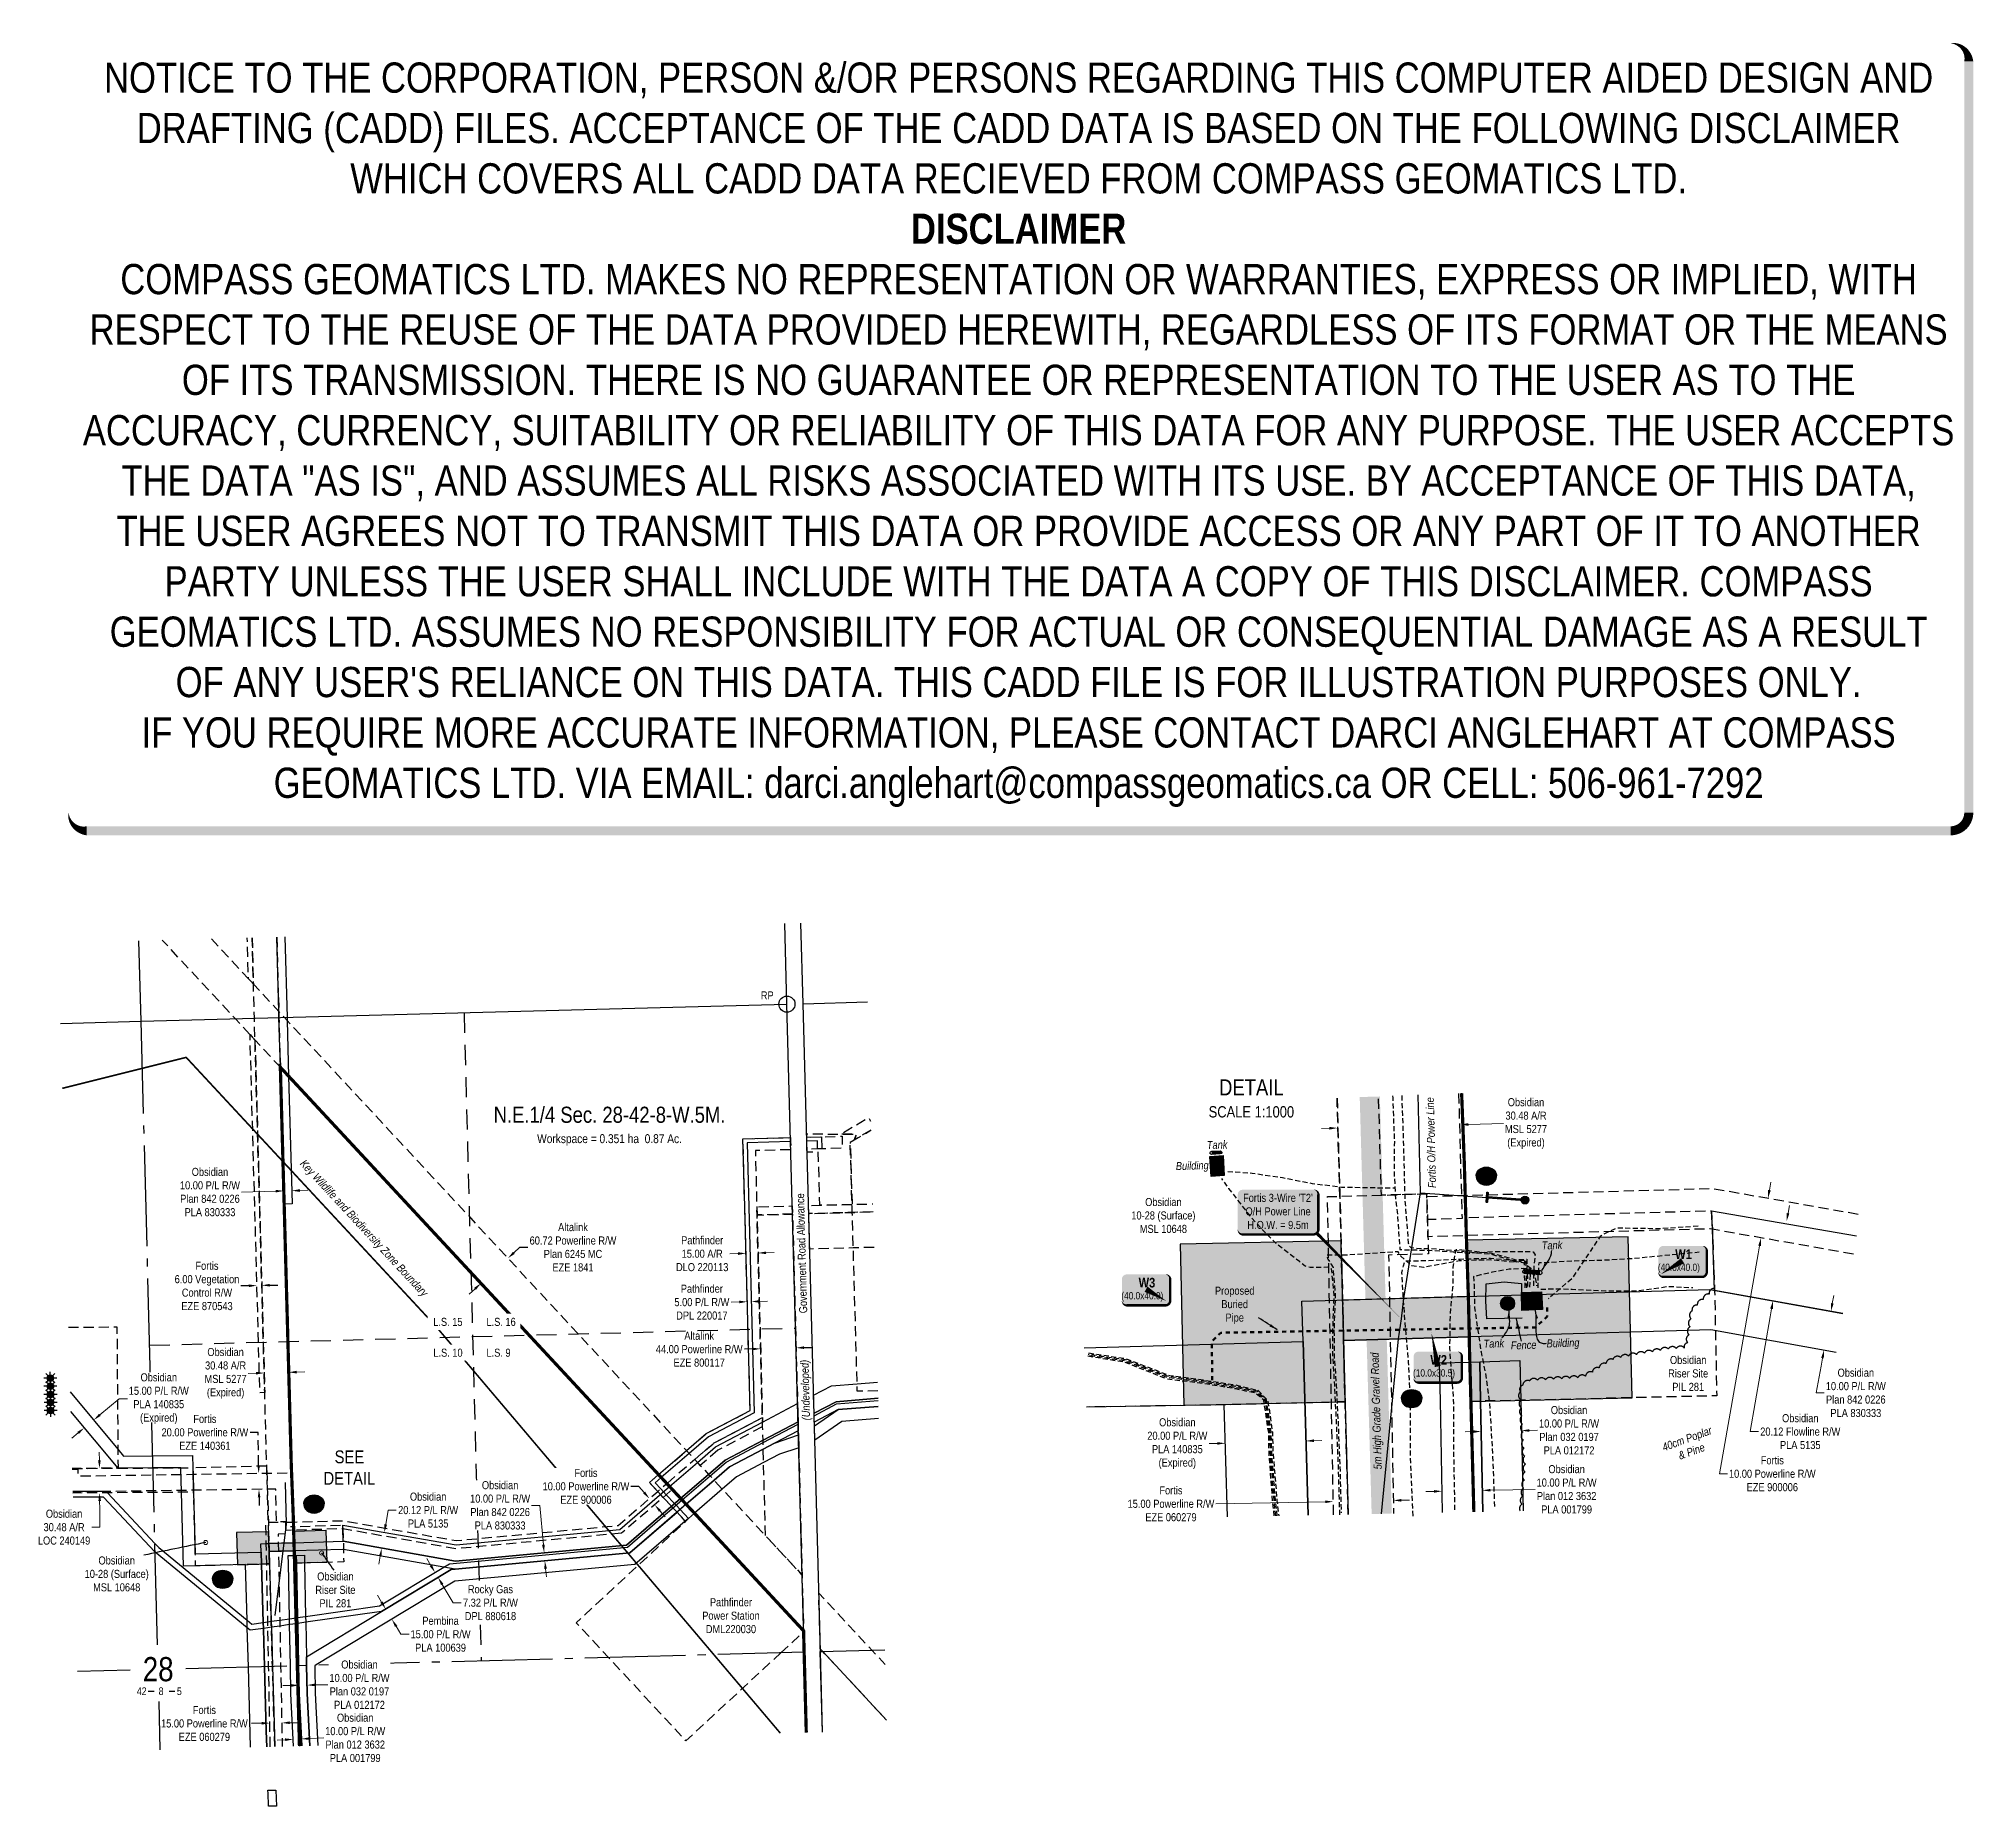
# Model space of a CAD drawing. Extents: x 628869 to 631269, y 5834526 to 5836720.
import ezdxf
from ezdxf.enums import TextEntityAlignment as Align

# ---------------------------------------------------------------- set-up
doc = ezdxf.new("R2010")
doc.units = 0
doc.header["$LTSCALE"] = 5
doc.header["$PDSIZE"] = 0.5
for name, pattern in [('0', [1, 1, 0]), ('CENTERLINEX3', [5, 2.5, -1, 0.5, -1]), ('DASHDOT2', [12.7, 6.35, -3.175, 0, -3.175]), ('foc-ACCESSROAD', [3.75, 2.5, -1.25]), ('foc-FLOWLINE', [3.75, 2.5, -1.25]), ('foc-LSD', [8, 5, -3]), ('foc-PROPOSED-HP', [2, 1, -1]), ('foc-QUARTERLINE', [33, 25, -3, 2, -3]), ('UG_PIPE', [1.875, 1.25, -0.625])]:
    doc.linetypes.add(name, pattern=pattern)
doc.layers.get('Defpoints').update_dxf_attribs({"color": 9})
for name, color, linetype in [('10', 1, 'Continuous'), ('35', 37, 'Continuous'), ('9', 3, 'Continuous'), ('AS-FENCE', 48, 'foc-FENCE'), ('AS-PIPE-UG', 44, 'UG_PIPE'), ('AS-POWER', 104, 'foc-POWER'), ('AS-POWER-EXISTING-ANC', 72, 'Continuous'), ('AS-POWER-EXISTING-PP', 72, 'Continuous'), ('AS-POWER-T', 104, 'Continuous'), ('AS-ROADS', 254, 'Continuous'), ('AS-SYMBOL', 7, 'Continuous'), ('AS-WILDLIFE', 131, 'DASHDOT2'), ('C-AR', 13, 'foc-ACCESSROAD'), ('C-RW', 13, 'Continuous'), ('C-SYMBOL', 7, 'Continuous'), ('C-WS', 13, 'foc-ACCESSROAD'), ('DETAIL-T', 7, 'Continuous'), ('F-AR', 190, 'foc-ACCESSROAD'), ('F-EZE', 190, 'foc-FLOWLINE'), ('F-RW', 190, 'Continuous'), ('F-WS', 190, 'foc-ACCESSROAD'), ('FGL', 7, 'Continuous'), ('L-AREAREQUIRED', 7, 'Continuous'), ('L-QSEC', 8, 'foc-QUARTERLINE'), ('L-ROAD-T', 7, 'Continuous'), ('L-SEC', 7, 'Continuous'), ('L-SECLBL', 7, 'Continuous'), ('L-SECTION-LSD', 7, 'foc-LSD'), ('LOC', 7, 'Continuous'), ('P-BUFFER-H 100m', 191, 'Continuous'), ('P-CROSSINGS', 250, 'Continuous'), ('P-TEMP-BLOCKS', 250, 'Continuous'), ('P-WORKAREA', 113, 'Continuous'), ('P-WORKAREA-H', 111, 'Continuous'), ('P-WORKAREA-H-IOP', 111, 'Continuous'), ('P-WORKAREA-IOP', 113, 'Continuous'), ('PLA', 7, 'Continuous'), ('T-BUSH', 110, '0'), ('T-BUSH-T', 110, 'Continuous')]:
    doc.layers.add(name, color=color, linetype=linetype)
for name, color, linetype, lineweight in [('AS-GENERAL', 48, 'Continuous', 18), ('C-AR-T', 13, 'Continuous', 9), ('C-RW-T', 13, 'Continuous', 9), ('C-WS-T', 13, 'Continuous', 9), ('F-AR-T', 190, 'Continuous', 9), ('F-EZE-T', 190, 'Continuous', 9), ('F-RW-T', 190, 'Continuous', 9), ('PROPOSED HP', 240, 'foc-PROPOSED-HP', 60), ('T-TEXT', 48, 'Continuous', 18)]:
    doc.layers.add(name, color=color, linetype=linetype, lineweight=lineweight)
doc.layers.add('AS-IR BOUNDARY', color=7, linetype='CENTERLINEX3', lineweight=25, true_color=0x636363)
doc.layers.add('AS-STRUCTURE', color=7, linetype='Continuous', lineweight=30, true_color=0x595959)
doc.layers.add('AS-STRUCTURE-H', color=7, linetype='Continuous', true_color=0xa8a8a8)
doc.layers.add('AS-STRUCTURE-T', color=7, linetype='Continuous', true_color=0x454545)
doc.layers.add('DISCLAIMER', color=7, linetype='Continuous', plot=False)
doc.styles.add('100L', font='ARIALN.TTF', dxfattribs={"height": 11})
doc.styles.add('175L', font='ARIALN.TTF', dxfattribs={"height": 20})
doc.styles.add('240', font='ARIALN.TTF', dxfattribs={"height": 30})
doc.styles.add('80', font='ARIALN.TTF', dxfattribs={"height": 10})
doc.styles.add('80CG', font='ARIALN.TTF', dxfattribs={"height": 10})
doc.styles.add('80L', font='ARIALN.TTF', dxfattribs={"height": 10})
doc.styles.add('80LS', font='ARIALNI.TTF', dxfattribs={"height": 10})
doc.styles.add('BOLD', font='ARIALNB.TTF')
doc.styles.add('Crossing', font='ARIALN.TTF', dxfattribs={"height": 10})
doc.styles.add('foc-LtypeFont', font='ARIALN.TTF', dxfattribs={"height": 7.35})
doc.styles.add('SIMPLEX', font='ARIALN.TTF')
doc.linetypes.add('foc-FENCE', pattern='A,10,-1,["X",foc-LtypeFont,S=0.2,R=0,X=-0.625,Y=-0.75],-1.24', length=12.24)
doc.linetypes.add('foc-POWER', pattern='A,6,-1,["P",foc-LtypeFont,S=0.2,R=0,X=-0.625,Y=-0.75],-1.24,4', length=12.24)
doc.dimstyles.new('Compass 5 000', dxfattribs={"dimscale": 5, "dimtxt": 9, "dimasz": 2, "dimexe": 0.2, "dimexo": 0.0625, "dimgap": 0.5, "dimtad": 0, "dimtih": 1, "dimtoh": 1, "dimzin": 0, "dimdsep": 46, "dimtxsty": '80CG', "dimcen": 0.1, "dimse1": 1, "dimse2": 1, "dimclrd": 256, "dimclrt": 256, "dimaunit": 1, "dimadec": 4, "dimazin": 0, "dimtfac": 0.06, "dimtofl": 0, "dimtmove": 0, "dimatfit": 1, "dimfxl": 0.2, "dimtolj": 1, "dimtzin": 0, "dimlwd": -1, "dimarcsym": 0})

msp = doc.modelspace()

# ---------------------------------------------------------------- texts
at = {"layer": 'AS-GENERAL', "insert": (630697.89, 5835103.013), "char_height": 9.99658, "attachment_point": 1, "rotation": 1.637466, "style": '80L'}
msp.add_mtext_dynamic_manual_height_columns('\\pi-2.4072;{\\fArial Narrow|b0|i1|c0|p34;Fence}', width=26.17776, gutter_width=50, heights=[0], dxfattribs=at)
at = {"layer": 'AS-POWER', "insert": (630596.648, 5835349.693), "char_height": 9.99658, "width": 112.25118, "attachment_point": 5, "rotation": 91.392351, "style": '80CG'}
msp.add_mtext('\\A1;{\\fArial Narrow|b0|i1|c0|p34;Fortis O/H Power Line}', dxfattribs=at)
at = {"layer": 'AS-STRUCTURE-T', "char_height": 9.99658, "attachment_point": 1, "rotation": 1.637466, "style": '80L'}
for s, width, insert in [('\\pi0.76704;{\\fArial Narrow|b0|i1|c0|p34;Tank}', 26.17776, (630317.683, 5835351.584)), ('\\pi0.30587;{\\fArial Narrow|b0|i1|c0|p34;Building}', 40.82988, (630279.608, 5835325.571)), ('\\pi0.76704;{\\fArial Narrow|b0|i1|c0|p34;Tank}', 26.17776, (630733.11, 5835226.995)), ('\\pi0.76704;{\\fArial Narrow|b0|i1|c0|p34;Tank}', 26.17776, (630660.933, 5835105.019)), ('\\pi0.30587;{\\fArial Narrow|b0|i1|c0|p34;Building}', 40.82988, (630739.622, 5835105.437))]:
    msp.add_mtext_dynamic_manual_height_columns(s, width=width, gutter_width=50, heights=[0], dxfattribs=dict(at, insert=insert))
at = {"layer": 'AS-WILDLIFE', "insert": (629271.844, 5835242.635), "char_height": 10, "attachment_point": 5, "rotation": 312.868193, "style": '240'}
msp.add_mtext_dynamic_manual_height_columns('{\\fArial Narrow|b0|i1|c0|p34;Key Wildlife and Biodiversity Zone Boundary}', width=226.91446, gutter_width=45, heights=[0], dxfattribs=at)
at = {"layer": 'C-SYMBOL', "color": 3, "style": '175L'}
msp.add_text('N.E.1/4 Sec. 28-42-8-W.5M.', height=19.99315, dxfattribs=at).set_placement((629577.456, 5835368.304), align=Align.BOTTOM_CENTER)
at = {"layer": 'C-WS-T', "char_height": 9.99658, "attachment_point": 5, "style": '80CG'}
for s, insert, width in [('\\A1;Obsidian\\P10-28 (Surface)\\PMSL 10648', (630264.593, 5835259.254), 78.9679), ('\\A1;Obsidian\\PRiser Site\\PPIL 281', (630915.734, 5835063.2), 49.23729), ('\\A1;Obsidian\\P10-28 (Surface)\\PMSL 10648', (628965.995, 5834814.393), 78.9679), ('\\A1;Obsidian\\PRiser Site\\PPIL 281', (629237.319, 5834794.582), 78.9679)]:
    msp.add_mtext(s, dxfattribs=dict(at, insert=insert, width=width))
at = {"layer": 'DETAIL-T', "color": 3, "attachment_point": 5, "style": '80CG'}
for s, insert, char_height, width in [('DETAIL\\P{\\H0.7x;SCALE 1:1000}', (630373.77, 5835404.519), 19.99315, 223.78137), ('SEE\\PDETAIL', (629254.712, 5834946.382), 15.9945, 63.61433)]:
    msp.add_mtext(s, dxfattribs=dict(at, insert=insert, char_height=char_height, width=width))
at = {"layer": 'F-EZE', "insert": (629728.09, 5834762.547), "char_height": 9.99658, "width": 70.58742, "attachment_point": 5, "style": '80CG'}
msp.add_mtext('\\A1;Pathfinder\\PPower Station\\PDML220030', dxfattribs=at)
at = {"layer": 'L-AREAREQUIRED', "color": 5, "style": '100L'}
msp.add_text('Workspace = 0.351 ha  0.87 Ac.', height=10.99623, dxfattribs=at).set_placement((629577.456, 5835345.812), align=Align.BOTTOM_CENTER)
at = {"layer": 'L-ROAD-T', "style": '80L'}
msp.add_text('Government Road Allowance', height=9.99658, rotation=91.520712, dxfattribs=at).set_placement((629815.761, 5835212.334), align=Align.MIDDLE_CENTER)
at = {"layer": 'PROPOSED HP', "insert": (630353.069, 5835147.755), "char_height": 9.99658, "width": 58.80428, "attachment_point": 5, "style": '80CG'}
msp.add_mtext('\\A1;Proposed Buried Pipe', dxfattribs=at)
at = {"layer": 'T-BUSH-T', "insert": (630917.1, 5834974.314), "char_height": 9.99658, "width": 65.38456, "attachment_point": 5, "rotation": 20, "style": '80CG'}
msp.add_mtext('\\A1;{\\fArial Narrow|b0|i1|c0|p34;40cm Poplar & Pine}', dxfattribs=at)
at = {"layer": 'T-TEXT', "style": '80LS'}
msp.add_text('(Undeveloped)', height=9.99658, rotation=91.520712, dxfattribs=at).set_placement((629820.267, 5835042.583), align=Align.MIDDLE_CENTER)
at = {"layer": 'T-TEXT', "insert": (630530.067, 5835016.691), "char_height": 9.99658, "width": 145.78676, "attachment_point": 5, "rotation": 91.549266, "style": '80CG'}
msp.add_mtext('\\A1;{\\fArial Narrow|b0|i1|c0|p34;5m High Grade Gravel Road}', dxfattribs=at)

# ---------------------------------------------------------------- blocks, each defined once
blk = doc.blocks.new('L-SECLBL')
at = {"layer": '9', "color": 7}
for p, q in [((-5.1, -27.8), (-12.3, -27.8)), ((20.7, -27.8), (13.5, -27.8))]:
    blk.add_line(p, q, dxfattribs=at)
at = {"layer": '10', "color": 2, "style": 'SIMPLEX'}
blk.add_attdef('SEC', text='', height=30, dxfattribs=at).set_placement((0, 0), align=Align.MIDDLE)
at = {"layer": '10', "color": 5, "style": '80L'}
blk.add_attdef('TWP', text='', height=9.5, dxfattribs=at).set_placement((-14.4, -27.4), align=Align.MIDDLE_RIGHT)
blk.add_attdef('RGE', text='', height=9.5, dxfattribs=at).set_placement((3.6, -27.4), align=Align.MIDDLE_CENTER)
blk.add_attdef('MER', text='', height=9.5, dxfattribs=at).set_placement((23.2, -27.4), align=Align.MIDDLE_LEFT)
blk = doc.blocks.new('*D421')
at = {"layer": 'Defpoints', "color": 0, "transparency": 16777216}
for p in [(629451.4, 5835206.2), (629452.4, 5835205.1), (629418.9, 5835174)]:
    blk.add_point(p, dxfattribs=at)
at = {"layer": 'F-EZE', "transparency": 16777216}
for p, q in [((629458.8, 5835213), (629466.1, 5835219.8)), ((629466.1, 5835219.8), (629476.1, 5835219.8)), ((629410.6, 5835168.3), (629403.3, 5835161.5))]:
    blk.add_line(p, q, dxfattribs=at)
for points in [[(629457.6, 5835214.2), (629459.9, 5835211.7), (629451.4, 5835206.2)], [(629409.5, 5835169.5), (629411.7, 5835167), (629417.9, 5835175.1)]]:
    blk.add_solid(points, dxfattribs=at)
at = {"layer": 'F-EZE', "transparency": 16777216, "insert": (629532.1, 5835219.8), "char_height": 10, "attachment_point": 5, "style": '80CG'}
blk.add_mtext('\\A1;Altalink\\P60.72 Powerline R/W\\PPlan 6245 MC\\PEZE 1841', dxfattribs=at)
blk = doc.blocks.new('*D422')
at = {"layer": 'Defpoints', "color": 0, "transparency": 16777216}
for p in [(629746.7, 5835212.3), (629747.7, 5835176.5), (629762.6, 5835176.9)]:
    blk.add_point(p, dxfattribs=at)
at = {"layer": 'F-AR-T', "transparency": 16777216}
for p, q in [((629736.7, 5835212), (629726.7, 5835211.8)), ((629771.7, 5835212.9), (629781.7, 5835213.2))]:
    blk.add_line(p, q, dxfattribs=at)
for points in [[(629736.7, 5835213.7), (629736.8, 5835210.3), (629746.7, 5835212.3)], [(629771.6, 5835214.6), (629771.7, 5835211.3), (629761.7, 5835212.7)]]:
    blk.add_solid(points, dxfattribs=at)
at = {"layer": 'F-AR-T', "transparency": 16777216, "insert": (629692.4, 5835211.8), "char_height": 10, "attachment_point": 5, "style": '80CG'}
blk.add_mtext('\\A1;Pathfinder\\P15.00 A/R\\PDLO 220113', dxfattribs=at)
blk = doc.blocks.new('*D423')
at = {"layer": 'Defpoints', "color": 0, "transparency": 16777216}
for p in [(629748.3, 5835152.2), (629749.3, 5835115), (629754.3, 5835115.1)]:
    blk.add_point(p, dxfattribs=at)
at = {"layer": 'F-RW-T', "transparency": 16777216}
for p, q in [((629738.3, 5835152), (629728.3, 5835151.7)), ((629763.3, 5835152.6), (629773.3, 5835152.9))]:
    blk.add_line(p, q, dxfattribs=at)
for points in [[(629738.3, 5835153.6), (629738.4, 5835150.3), (629748.3, 5835152.2)], [(629763.3, 5835154.3), (629763.3, 5835151), (629753.3, 5835152.4)]]:
    blk.add_solid(points, dxfattribs=at)
at = {"layer": 'F-RW-T', "transparency": 16777216, "insert": (629692, 5835151.7), "char_height": 10, "attachment_point": 5, "style": '80CG'}
blk.add_mtext('\\A1;Pathfinder\\P5.00 P/L R/W\\PDPL 220017', dxfattribs=at)
blk = doc.blocks.new('*D424')
at = {"layer": 'C-RW-T', "transparency": 16777216}
for p, q in [((629163.3, 5835289.5), (629120.8, 5835288.3)), ((629193.3, 5835290.3), (629203.3, 5835290.6))]:
    blk.add_line(p, q, dxfattribs=at)
for points in [[(629163.2, 5835291.1), (629163.3, 5835287.8), (629173.3, 5835289.8)], [(629193.2, 5835292), (629193.3, 5835288.6), (629183.3, 5835290)]]:
    blk.add_solid(points, dxfattribs=at)
at = {"layer": 'Defpoints', "color": 0, "transparency": 16777216}
for p in [(629168, 5835479.4), (629178, 5835479.7), (629183.3, 5835290)]:
    blk.add_point(p, dxfattribs=at)
at = {"layer": 'C-RW-T', "transparency": 16777216, "insert": (629081.7, 5835288.3), "char_height": 10, "attachment_point": 5, "style": '80CG'}
blk.add_mtext('\\A1;Obsidian\\P10.00 P/L R/W\\PPlan 842 0226\\PPLA 830333', dxfattribs=at)
blk = doc.blocks.new('*D425')
at = {"layer": 'Defpoints', "color": 0, "transparency": 16777216}
for p in [(629764.5, 5835105.9), (629764.8, 5835093.8), (629808.5, 5835107.1)]:
    blk.add_point(p, dxfattribs=at)
at = {"layer": 'F-EZE', "transparency": 16777216}
for p, q in [((629754.8, 5835093.6), (629744.9, 5835093.3)), ((629818.9, 5835095.3), (629828.8, 5835095.5))]:
    blk.add_line(p, q, dxfattribs=at)
for points in [[(629754.8, 5835095.2), (629754.9, 5835091.9), (629764.8, 5835093.8)], [(629818.8, 5835096.9), (629818.9, 5835093.6), (629808.9, 5835095)]]:
    blk.add_solid(points, dxfattribs=at)
at = {"layer": 'F-EZE', "transparency": 16777216, "insert": (629688.7, 5835093.3), "char_height": 10, "attachment_point": 5, "style": '80CG'}
blk.add_mtext('\\A1;Altalink\\P44.00 Powerline R/W\\PEZE 800117', dxfattribs=at)
blk = doc.blocks.new('*D426')
at = {"layer": 'Defpoints', "color": 0, "transparency": 16777216}
for p in [(629139.7, 5835181.3), (629140, 5835172.3), (629145.7, 5835181.5)]:
    blk.add_point(p, dxfattribs=at)
at = {"layer": 'F-EZE', "transparency": 16777216}
for p, q in [((629130, 5835172), (629120, 5835171.8)), ((629156, 5835172.7), (629166, 5835173))]:
    blk.add_line(p, q, dxfattribs=at)
for points in [[(629129.9, 5835173.7), (629130, 5835170.4), (629140, 5835172.3)], [(629155.9, 5835174.4), (629156, 5835171.1), (629146, 5835172.5)]]:
    blk.add_solid(points, dxfattribs=at)
at = {"layer": 'F-EZE', "transparency": 16777216, "insert": (629078, 5835171.8), "char_height": 10, "attachment_point": 5, "style": '80CG'}
blk.add_mtext('\\A1;Fortis\\P6.00 Vegetation\\PControl R/W\\PEZE 870543', dxfattribs=at)
blk = doc.blocks.new('*D427')
at = {"layer": 'C-AR-T', "transparency": 16777216}
for p, q in [((629139, 5835063.5), (629129, 5835063.3)), ((629189.4, 5835064.9), (629199.4, 5835065.2))]:
    blk.add_line(p, q, dxfattribs=at)
for points in [[(629138.9, 5835065.2), (629139, 5835061.9), (629149, 5835063.8)], [(629189.4, 5835066.6), (629189.5, 5835063.2), (629179.4, 5835064.6)]]:
    blk.add_solid(points, dxfattribs=at)
at = {"layer": 'Defpoints', "color": 0, "transparency": 16777216}
for p in [(629148.2, 5835092.1), (629178.7, 5835093), (629149, 5835063.8)]:
    blk.add_point(p, dxfattribs=at)
at = {"layer": 'C-AR-T', "transparency": 16777216, "insert": (629101.1, 5835063.3), "char_height": 10, "attachment_point": 5, "style": '80CG'}
blk.add_mtext('\\A1;Obsidian\\P30.48 A/R\\PMSL 5277\\P(Expired)', dxfattribs=at)
blk = doc.blocks.new('*D428')
at = {"layer": 'Defpoints', "color": 0, "transparency": 16777216}
for p in [(629265.7, 5834750.4), (629307.4, 5834758.1), (629273.4, 5834737.6)]:
    blk.add_point(p, dxfattribs=at)
at = {"layer": 'F-RW-T', "transparency": 16777216}
for p, q in [((629294.6, 5834779.5), (629289.4, 5834788)), ((629312.6, 5834749.6), (629318.7, 5834739.5)), ((629318.7, 5834739.5), (629328.7, 5834739.5))]:
    blk.add_line(p, q, dxfattribs=at)
for points in [[(629296, 5834780.3), (629293.1, 5834778.6), (629299.7, 5834770.9)], [(629314, 5834750.4), (629311.2, 5834748.7), (629307.4, 5834758.1)]]:
    blk.add_solid(points, dxfattribs=at)
at = {"layer": 'F-RW-T', "transparency": 16777216, "insert": (629367.8, 5834739.5), "char_height": 10, "attachment_point": 5, "style": '80CG'}
blk.add_mtext('\\A1;Pembina\\P15.00 P/L R/W\\PPLA 100639', dxfattribs=at)
blk = doc.blocks.new('*D429')
at = {"layer": 'Defpoints', "color": 0, "transparency": 16777216}
for p in [(629354.3, 5834812.3), (629358.1, 5834806), (629364.7, 5834810)]:
    blk.add_point(p, dxfattribs=at)
at = {"layer": 'F-RW-T', "transparency": 16777216}
for p, q in [((629355.7, 5834824.8), (629350.6, 5834833.4)), ((629369.8, 5834801.4), (629383.5, 5834778.7)), ((629383.5, 5834778.7), (629393.5, 5834778.7))]:
    blk.add_line(p, q, dxfattribs=at)
for points in [[(629357.2, 5834825.7), (629354.3, 5834824), (629360.9, 5834816.3)], [(629371.3, 5834802.3), (629368.4, 5834800.6), (629364.7, 5834810)]]:
    blk.add_solid(points, dxfattribs=at)
at = {"layer": 'F-RW-T', "transparency": 16777216, "insert": (629429.7, 5834778.7), "char_height": 10, "attachment_point": 5, "style": '80CG', "bg_fill": 3, "box_fill_scale": 1.1, "bg_fill_color": 256, "bg_fill_true_color": 13158600, "bg_fill_transparency": 0}
blk.add_mtext('\\A1;Rocky Gas\\P7.32 P/L R/W\\PDPL 880618', dxfattribs=at)
blk = doc.blocks.new('*D430')
at = {"layer": 'C-RW-T', "transparency": 16777216}
for p, q in [((629299.8, 5834875.9), (629302.9, 5834893.6)), ((629302.9, 5834893.6), (629312.9, 5834893.6)), ((629293, 5834836.4), (629291.3, 5834826.5))]:
    blk.add_line(p, q, dxfattribs=at)
for points in [[(629298.2, 5834876.2), (629301.5, 5834875.6), (629298.1, 5834866)], [(629291.4, 5834836.7), (629294.7, 5834836.1), (629294.7, 5834846.2)]]:
    blk.add_solid(points, dxfattribs=at)
at = {"layer": 'Defpoints', "color": 0, "transparency": 16777216}
for p in [(629298.1, 5834866), (629367, 5834854.1), (629363.6, 5834834.4)]:
    blk.add_point(p, dxfattribs=at)
at = {"layer": 'C-RW-T', "transparency": 16777216, "insert": (629352.4, 5834893.6), "char_height": 10, "attachment_point": 5, "style": '80CG'}
blk.add_mtext('\\A1;Obsidian\\P20.12 P/L R/W\\PPLA 5135', dxfattribs=at)
blk = doc.blocks.new('*D431')
at = {"layer": 'C-RW-T', "transparency": 16777216}
for p, q in [((629490.8, 5834899.5), (629480.8, 5834899.5)), ((629495.4, 5834850.7), (629490.8, 5834899.5)), ((629498.1, 5834820.8), (629499.1, 5834810.8))]:
    blk.add_line(p, q, dxfattribs=at)
for points in [[(629497, 5834850.8), (629493.7, 5834850.5), (629496.3, 5834840.7)], [(629499.8, 5834820.9), (629496.5, 5834820.6), (629497.2, 5834830.7)]]:
    blk.add_solid(points, dxfattribs=at)
at = {"layer": 'Defpoints', "color": 0, "transparency": 16777216}
for p in [(629480.1, 5834839.2), (629481, 5834829.2), (629497.2, 5834830.7)]:
    blk.add_point(p, dxfattribs=at)
at = {"layer": 'C-RW-T', "transparency": 16777216, "insert": (629441.7, 5834899.5), "char_height": 10, "attachment_point": 5, "style": '80CG', "bg_fill": 3, "box_fill_scale": 1.1, "bg_fill_color": 256, "bg_fill_true_color": 13158600, "bg_fill_transparency": 0}
blk.add_mtext('\\A1;Obsidian\\P10.00 P/L R/W\\PPlan 842 0226\\PPLA 830333', dxfattribs=at)
blk = doc.blocks.new('*D432')
at = {"layer": 'Defpoints', "color": 0, "transparency": 16777216}
for p in [(629626.9, 5834907.9), (629618.8, 5834887.7)]:
    blk.add_point(p, dxfattribs=at)
at = {"layer": 'F-EZE', "transparency": 16777216}
for p, q in [((629613.9, 5834923.1), (629603.9, 5834923.1)), ((629620.4, 5834915.5), (629613.9, 5834923.1)), ((629640, 5834892.8), (629646.5, 5834885.2))]:
    blk.add_line(p, q, dxfattribs=at)
for points in [[(629621.6, 5834916.6), (629619.1, 5834914.4), (629626.9, 5834907.9)], [(629641.2, 5834893.8), (629638.7, 5834891.7), (629633.4, 5834900.3)]]:
    blk.add_solid(points, dxfattribs=at)
at = {"layer": 'F-EZE', "transparency": 16777216, "insert": (629548.2, 5834923.1), "char_height": 10, "attachment_point": 5, "style": '80CG', "bg_fill": 3, "box_fill_scale": 1.1, "bg_fill_color": 256, "bg_fill_true_color": 13158600, "bg_fill_transparency": 0}
blk.add_mtext('\\A1;Fortis\\P10.00 Powerline R/W\\PEZE 900006', dxfattribs=at)
at = {"layer": 'Defpoints', "color": 0, "transparency": 16777216}
blk.add_point((629612.3, 5834895.3), dxfattribs=at)
blk = doc.blocks.new('*D433')
at = {"layer": 'Defpoints', "color": 0, "transparency": 16777216}
for p in [(629108.2, 5834938.8), (629108.4, 5834918.9), (629142.2, 5834939.3)]:
    blk.add_point(p, dxfattribs=at)
at = {"layer": 'F-EZE', "transparency": 16777216}
for p, q in [((629141.4, 5834990.1), (629131.4, 5834990.1)), ((629142, 5834949.3), (629141.4, 5834990.1)), ((629142.6, 5834909.4), (629142.8, 5834899.4))]:
    blk.add_line(p, q, dxfattribs=at)
for points in [[(629143.7, 5834949.3), (629140.4, 5834949.3), (629142.2, 5834939.3)], [(629144.3, 5834909.4), (629141, 5834909.4), (629142.5, 5834919.4)]]:
    blk.add_solid(points, dxfattribs=at)
at = {"layer": 'F-EZE', "transparency": 16777216, "insert": (629075.4, 5834990.1), "char_height": 10, "attachment_point": 5, "style": '80CG'}
blk.add_mtext('\\A1;Fortis\\P20.00 Powerline R/W\\PEZE 140361', dxfattribs=at)
blk = doc.blocks.new('*D434')
at = {"layer": 'C-RW-T', "transparency": 16777216}
for p, q in [((629182.2, 5834676), (629172.2, 5834675.8)), ((629212.2, 5834676.6), (629228.1, 5834676.9))]:
    blk.add_line(p, q, dxfattribs=at)
for points in [[(629212.1, 5834678.3), (629212.2, 5834675), (629202.2, 5834676.4)], [(629182.2, 5834677.7), (629182.2, 5834674.3), (629192.2, 5834676.2)]]:
    blk.add_solid(points, dxfattribs=at)
at = {"layer": 'Defpoints', "color": 0, "transparency": 16777216}
for p in [(629191.9, 5834689.9), (629201.9, 5834690.1), (629202.2, 5834676.4)]:
    blk.add_point(p, dxfattribs=at)
at = {"layer": 'C-RW-T', "transparency": 16777216, "insert": (629267.2, 5834676.9), "char_height": 10, "attachment_point": 5, "style": '80CG', "bg_fill": 3, "box_fill_scale": 1.1, "bg_fill_color": 256, "bg_fill_true_color": 13158600, "bg_fill_transparency": 0}
blk.add_mtext('\\A1;Obsidian\\P10.00 P/L R/W\\PPlan 032 0197\\PPLA 012172', dxfattribs=at)
blk = doc.blocks.new('*D435')
at = {"layer": 'C-RW-T', "transparency": 16777216}
for p, q in [((629175, 5834608.6), (629165, 5834608.2)), ((629205.1, 5834610.1), (629222.9, 5834610.9))]:
    blk.add_line(p, q, dxfattribs=at)
for points in [[(629174.9, 5834610.3), (629175.1, 5834607), (629185, 5834609.1)], [(629205, 5834611.8), (629205.2, 5834608.4), (629195.1, 5834609.6)]]:
    blk.add_solid(points, dxfattribs=at)
at = {"layer": 'Defpoints', "color": 0, "transparency": 16777216}
for p in [(629183.9, 5834632.1), (629194, 5834632.6), (629195.1, 5834609.6)]:
    blk.add_point(p, dxfattribs=at)
at = {"layer": 'C-RW-T', "transparency": 16777216, "insert": (629261.9, 5834610.9), "char_height": 10, "attachment_point": 5, "style": '80CG'}
blk.add_mtext('\\A1;Obsidian\\P10.00 P/L R/W\\PPlan 012 3632\\PPLA 001799', dxfattribs=at)
blk = doc.blocks.new('*D436')
at = {"layer": 'Defpoints', "color": 0, "transparency": 16777216}
for p in [(629155.5, 5834646), (629170.4, 5834646.3), (629155.9, 5834629.3)]:
    blk.add_point(p, dxfattribs=at)
at = {"layer": 'F-EZE', "transparency": 16777216}
for p, q in [((629180.8, 5834629.7), (629190.8, 5834629.9)), ((629145.9, 5834629.1), (629130.5, 5834628.8))]:
    blk.add_line(p, q, dxfattribs=at)
for points in [[(629145.8, 5834630.7), (629145.9, 5834627.4), (629155.9, 5834629.3)], [(629180.7, 5834631.4), (629180.8, 5834628.1), (629170.8, 5834629.5)]]:
    blk.add_solid(points, dxfattribs=at)
at = {"layer": 'F-EZE', "transparency": 16777216, "insert": (629074.8, 5834628.8), "char_height": 10, "attachment_point": 5, "style": '80CG'}
blk.add_mtext('\\A1;Fortis\\P15.00 Powerline R/W\\PEZE 060279', dxfattribs=at)
blk = doc.blocks.new('*D437')
at = {"layer": 'C-AR-T', "transparency": 16777216}
for p, q in [((628944.5, 5834955.5), (628944.4, 5834965.5)), ((628944.8, 5834905), (628944.9, 5834895)), ((628945.1, 5834872.4), (628944.9, 5834895)), ((628935.1, 5834872.4), (628945.1, 5834872.4))]:
    blk.add_line(p, q, dxfattribs=at)
for points in [[(628946.2, 5834955.5), (628942.8, 5834955.5), (628944.6, 5834945.5)], [(628946.5, 5834905), (628943.2, 5834905), (628944.8, 5834915)]]:
    blk.add_solid(points, dxfattribs=at)
at = {"layer": 'Defpoints', "color": 0, "transparency": 16777216}
for p in [(628948.7, 5834945.5), (628944.8, 5834915), (628948.9, 5834915.1)]:
    blk.add_point(p, dxfattribs=at)
at = {"layer": 'C-AR-T', "transparency": 16777216, "insert": (628900.7, 5834872.4), "char_height": 10, "attachment_point": 5, "style": '80CG'}
blk.add_mtext('\\A1;Obsidian\\P30.48 A/R\\PLOC 240149', dxfattribs=at)
blk = doc.blocks.new('GAS')
h = blk.add_hatch(color=255)
h.dxf.hatch_style = 1
edge = h.paths.add_edge_path()
edge.add_arc((0, 0), 0.9, 0, 360)
for p, q in [((-0.81, 0), (-1.62, 0)), ((-0.57, 0.57), (-1.14, 1.14)), ((0, 0.81), (0, 1.62)), ((0.57, 0.57), (1.14, 1.14)), ((1.62, 0), (0.81, 0)), ((-0.57, -0.57), (-1.14, -1.14)), ((0, -0.81), (0, -1.62)), ((1.14, -1.14), (0.57, -0.57))]:
    blk.add_line(p, q)
blk.add_circle((0, 0), 0.8)
blk = doc.blocks.new('XING3')
h = blk.add_hatch(color=250)
h.dxf.hatch_style = 1
edge = h.paths.add_edge_path()
edge.add_ellipse((0, -2), major_axis=(-12.5, 0), ratio=0.816297, start_angle=0, end_angle=180)
edge.add_line((12.5, -2), (12.5, 0))
edge.add_ellipse((0, 0), major_axis=(-12.5, 0), ratio=0.816297, start_angle=0, end_angle=180, ccw=False)
edge.add_line((-12.5, 0), (-12.5, -2))
at = {"layer": 'P-BUFFER-H 100m'}
h = blk.add_hatch(color=256, dxfattribs=at)
h.dxf.hatch_style = 1
edge = h.paths.add_edge_path()
edge.add_ellipse((0, 0), major_axis=(-12.5, 0), ratio=0.816297, start_angle=0, end_angle=360)
at = {"color": 250}
blk.add_ellipse((0, 0), major_axis=(-12.5, 0), ratio=0.816297, dxfattribs=at)
blk.add_ellipse((0, -2), major_axis=(-12.5, 0), ratio=0.816297, start_param=0, end_param=3.141593, dxfattribs=at)
at = {"color": 250, "style": 'Crossing'}
blk.add_attdef('CROSSING', text='', height=9, dxfattribs=at).set_placement((0.1, 0), align=Align.MIDDLE_CENTER)
at = {"color": 250, "style": 'Crossing', "flags": 1}
for tag, p in [('DESCRIPTION', (0.1, -25.8)), ('OWNER', (0.1, -12.5)), ('LOCATION', (0.1, -39.3)), ('DWG_REF', (0.1, -52.8))]:
    blk.add_attdef(tag, text='', height=9, dxfattribs=at).set_placement(p, align=Align.MIDDLE_CENTER)
blk = doc.blocks.new('RP')
at = {"layer": '35', "color": 3}
blk.add_circle((0, 0), 10, dxfattribs=at)
at = {"layer": '35', "color": 3, "style": '80'}
blk.add_attdef('RP_001', (-32.4, 5.8), '', height=10, dxfattribs=at)
blk = doc.blocks.new('*D449')
at = {"layer": 'C-RW-T', "transparency": 16777216}
for p, q in [((628945, 5835011.8), (628969.2, 5835031.9)), ((628969.2, 5835031.9), (628979.2, 5835031.9)), ((628918.2, 5834989.4), (628910.5, 5834983))]:
    blk.add_line(p, q, dxfattribs=at)
for points in [[(628917.1, 5834990.7), (628919.2, 5834988.1), (628925.8, 5834995.8)], [(628944, 5835013.1), (628946.1, 5835010.5), (628937.4, 5835005.4)]]:
    blk.add_solid(points, dxfattribs=at)
at = {"layer": 'Defpoints', "color": 0, "transparency": 16777216}
for p in [(628937.4, 5835005.4), (628945.9, 5834995.2), (628934.3, 5834985.6)]:
    blk.add_point(p, dxfattribs=at)
at = {"layer": 'C-RW-T', "transparency": 16777216, "insert": (629018.2, 5835031.9), "char_height": 10, "attachment_point": 5, "style": '80CG', "bg_fill": 3, "box_fill_scale": 1.1, "bg_fill_color": 256, "bg_fill_true_color": 13158600, "bg_fill_transparency": 0}
blk.add_mtext('\\A1;Obsidian\\P15.00 P/L R/W\\PPLA 140835\\P(Expired)', dxfattribs=at)
blk = doc.blocks.new('*U452')
h = blk.add_hatch(color=111)
edge = h.paths.add_edge_path()
edge.add_line((-24, -20), (24, -20))
edge.add_arc((24, -14), 6, 270, 360)
edge.add_line((30, -14), (30, 12.5))
edge.add_arc((24, 12.5), 6, 0, 90)
edge.add_line((24, 18.5), (-24, 18.5))
edge.add_arc((-24, 12.5), 6, 90, 180)
edge.add_line((-30, 12.5), (-30, -14))
edge.add_arc((-24, -14), 6, 180, 270)
at = {"color": 250, "flags": 128}
blk.add_lwpolyline([(-24, -20, 3, 3, 0), (24, -20, 3, 3, 0.414214), (30, -14, 3, 3, 0), (30, 12.5, 3, 0, 0.414214), (24, 18.5, 0, 0, 0), (-24, 18.5, 0, 0, 0.414214), (-30, 12.5, 0, 0, 0), (-30, -14, 0, 3, 0.414214)], format="xyseb", close=True, dxfattribs=at)
at = {"flags": 128}
blk.add_lwpolyline([(-27.5, -16.9, 0, 7.5, 0), (0, 0, 0, 0, 0)], format="xyseb", dxfattribs=at)
at = {"color": 250}
for tag, p, height, style in [('TEMP_AREA_W1_001', (-9.2, 2.2), 12, 'BOLD'), ('ENTER_TEXT_001', (-30.7, -12.5), 9, '80')]:
    blk.add_attdef(tag, p, '', height=height, dxfattribs=dict(at, style=style))
blk = doc.blocks.new('*D454')
at = {"layer": 'C-AR-T', "transparency": 16777216}
for p, q in [((630470.7, 5835367.6), (630460.7, 5835367.3)), ((630643.1, 5835372.2), (630686.6, 5835373.4))]:
    blk.add_line(p, q, dxfattribs=at)
for points in [[(630470.6, 5835369.2), (630470.7, 5835365.9), (630480.7, 5835367.8)], [(630643.1, 5835373.9), (630643.2, 5835370.6), (630633.1, 5835372)]]:
    blk.add_solid(points, dxfattribs=at)
at = {"layer": 'Defpoints', "color": 0, "transparency": 16777216}
for p in [(630471.6, 5835702.2), (630624.1, 5835706.3), (630633.1, 5835372)]:
    blk.add_point(p, dxfattribs=at)
at = {"layer": 'C-AR-T', "transparency": 16777216, "insert": (630714.5, 5835373.4), "char_height": 10, "attachment_point": 5, "style": '80CG'}
blk.add_mtext('\\A1;Obsidian\\P30.48 A/R\\PMSL 5277\\P(Expired)', dxfattribs=at)
blk = doc.blocks.new('*D455')
at = {"layer": 'C-RW-T', "transparency": 16777216}
for p, q in [((631039.6, 5835262), (631041.3, 5835271.8)), ((631019.1, 5835143.4), (631017.4, 5835133.6)), ((630992.8, 5834991), (631017.4, 5835133.6)), ((631002.8, 5834991), (630992.8, 5834991))]:
    blk.add_line(p, q, dxfattribs=at)
for points in [[(631038, 5835262.3), (631041.2, 5835261.7), (631037.9, 5835252.1)], [(631017.5, 5835143.7), (631020.8, 5835143.1), (631020.8, 5835153.3)]]:
    blk.add_solid(points, dxfattribs=at)
at = {"layer": 'Defpoints', "color": 0, "transparency": 16777216}
for p in [(631037.9, 5835252.1), (631103.7, 5835240.8), (631086.6, 5835141.9)]:
    blk.add_point(p, dxfattribs=at)
at = {"layer": 'C-RW-T', "transparency": 16777216, "insert": (631054.8, 5834991), "char_height": 10, "attachment_point": 5, "style": '80CG'}
blk.add_mtext('\\A1;Obsidian\\P20.12 Flowline R/W\\PPLA 5135', dxfattribs=at)
blk = doc.blocks.new('*D456')
at = {"layer": 'C-RW-T', "transparency": 16777216}
for p, q in [((630331.4, 5834976.3), (630321.5, 5834976.1)), ((630451.3, 5834979.7), (630461.3, 5834980))]:
    blk.add_line(p, q, dxfattribs=at)
for points in [[(630331.4, 5834978), (630331.5, 5834974.7), (630341.4, 5834976.6)], [(630451.3, 5834981.4), (630451.4, 5834978.1), (630441.3, 5834979.4)]]:
    blk.add_solid(points, dxfattribs=at)
at = {"layer": 'Defpoints', "color": 0, "transparency": 16777216}
for p in [(630341.4, 5834976.6), (630342.2, 5834949.6), (630442.1, 5834952.5)]:
    blk.add_point(p, dxfattribs=at)
at = {"layer": 'C-RW-T', "transparency": 16777216, "insert": (630281.9, 5834976.1), "char_height": 10, "attachment_point": 5, "style": '80CG', "bg_fill": 3, "box_fill_scale": 1.1, "bg_fill_color": 256, "bg_fill_true_color": 13158600, "bg_fill_transparency": 0}
blk.add_mtext('\\A1;Obsidian\\P20.00 P/L R/W\\PPLA 140835\\P(Expired)', dxfattribs=at)
blk = doc.blocks.new('*D457')
at = {"layer": 'C-RW-T', "transparency": 16777216}
for p, q in [((631094.5, 5835150.2), (631096.3, 5835160)), ((631074.6, 5835039.1), (631080.6, 5835072.4)), ((631082.3, 5835082.2), (631080.6, 5835072.4)), ((631084.6, 5835039.1), (631074.6, 5835039.1))]:
    blk.add_line(p, q, dxfattribs=at)
for points in [[(631092.9, 5835150.5), (631096.2, 5835149.9), (631092.8, 5835140.3)], [(631080.7, 5835082.5), (631084, 5835081.9), (631084.1, 5835092.1)]]:
    blk.add_solid(points, dxfattribs=at)
at = {"layer": 'Defpoints', "color": 0, "transparency": 16777216}
for p in [(631010.8, 5835155.1), (631002.1, 5835106.8), (631084.1, 5835092.1)]:
    blk.add_point(p, dxfattribs=at)
at = {"layer": 'C-RW-T', "transparency": 16777216, "insert": (631123.7, 5835039.1), "char_height": 10, "attachment_point": 5, "style": '80CG'}
blk.add_mtext('\\A1;Obsidian\\P10.00 P/L R/W\\PPlan 842 0226\\PPLA 830333', dxfattribs=at)
blk = doc.blocks.new('*D458')
at = {"layer": 'C-RW-T', "transparency": 16777216}
for p, q in [((630648.9, 5834991), (630638.9, 5834990.8)), ((630718.8, 5834992.5), (630728.8, 5834992.7))]:
    blk.add_line(p, q, dxfattribs=at)
for points in [[(630648.8, 5834992.7), (630648.9, 5834989.4), (630658.9, 5834991.2)], [(630718.7, 5834994.1), (630718.8, 5834990.8), (630708.8, 5834992.2)]]:
    blk.add_solid(points, dxfattribs=at)
at = {"layer": 'Defpoints', "color": 0, "transparency": 16777216}
for p in [(630658.5, 5835006.8), (630708.5, 5835007.8), (630708.8, 5834992.2)]:
    blk.add_point(p, dxfattribs=at)
at = {"layer": 'C-RW-T', "transparency": 16777216, "insert": (630767.9, 5834992.7), "char_height": 10, "attachment_point": 5, "style": '80CG'}
blk.add_mtext('\\A1;Obsidian\\P10.00 P/L R/W\\PPlan 032 0197\\PPLA 012172', dxfattribs=at)
blk = doc.blocks.new('*D459')
at = {"layer": 'C-RW-T', "transparency": 16777216}
for p, q in [((630670.3, 5834918.3), (630725.8, 5834919.4)), ((630600.4, 5834916.8), (630590.4, 5834916.6))]:
    blk.add_line(p, q, dxfattribs=at)
for points in [[(630600.3, 5834918.5), (630600.4, 5834915.2), (630610.4, 5834917)], [(630670.3, 5834919.9), (630670.4, 5834916.6), (630660.3, 5834918.1)]]:
    blk.add_solid(points, dxfattribs=at)
at = {"layer": 'Defpoints', "color": 0, "transparency": 16777216}
for p in [(630660.3, 5834918.1), (630610.5, 5834911.7), (630660.5, 5834912.7)]:
    blk.add_point(p, dxfattribs=at)
at = {"layer": 'C-RW-T', "transparency": 16777216, "insert": (630764.9, 5834919.4), "char_height": 10, "attachment_point": 5, "style": '80CG'}
blk.add_mtext('\\A1;Obsidian\\P10.00 P/L R/W\\PPlan 012 3632\\PPLA 001799', dxfattribs=at)
blk = doc.blocks.new('*D460')
at = {"layer": 'Defpoints', "color": 0, "transparency": 16777216}
for p in [(630475.4, 5834904.1), (630475.4, 5834903.3), (630549.9, 5834904.7)]:
    blk.add_point(p, dxfattribs=at)
at = {"layer": 'F-EZE-T', "transparency": 16777216}
for p, q in [((630465.4, 5834904), (630329.6, 5834901.4)), ((630559.9, 5834905.8), (630569.9, 5834905.9))]:
    blk.add_line(p, q, dxfattribs=at)
for points in [[(630465.4, 5834905.6), (630465.4, 5834902.3), (630475.4, 5834904.1)], [(630559.9, 5834907.4), (630559.9, 5834904.1), (630549.9, 5834905.6)]]:
    blk.add_solid(points, dxfattribs=at)
at = {"layer": 'F-EZE-T', "transparency": 16777216, "insert": (630274, 5834901.4), "char_height": 10, "attachment_point": 5, "style": '80CG'}
blk.add_mtext('\\A1;Fortis\\P15.00 Powerline R/W\\PEZE 060279', dxfattribs=at)
blk = doc.blocks.new('*D461')
at = {"layer": 'Defpoints', "color": 0, "transparency": 16777216}
for p in [(631001.4, 5835283.2), (631014.8, 5835280.8), (630992.7, 5835233.9)]:
    blk.add_point(p, dxfattribs=at)
at = {"layer": 'F-EZE-T', "transparency": 16777216}
for p, q in [((631016.5, 5835290.6), (631018.3, 5835300.5)), ((630954.4, 5834938.7), (631002.6, 5835211.8)), ((631004.3, 5835221.7), (631002.6, 5835211.8)), ((630964.4, 5834938.7), (630954.4, 5834938.7))]:
    blk.add_line(p, q, dxfattribs=at)
for points in [[(631014.9, 5835290.9), (631018.2, 5835290.4), (631014.8, 5835280.8)], [(631002.7, 5835222), (631006, 5835221.4), (631006.1, 5835231.5)]]:
    blk.add_solid(points, dxfattribs=at)
at = {"layer": 'F-EZE-T', "transparency": 16777216, "insert": (631020.1, 5834938.7), "char_height": 10, "attachment_point": 5, "style": '80CG'}
blk.add_mtext('\\A1;Fortis\\P10.00 Powerline R/W\\PEZE 900006', dxfattribs=at)
blk = doc.blocks.new('*U453')
h = blk.add_hatch(color=255)
h.dxf.hatch_style = 1
edge = h.paths.add_edge_path()
edge.add_arc((0.08, 1.1), 0.2, -4.2141, 175.7859, ccw=False)
edge.add_line((0.28, 1.08), (0.18, -0.21))
edge.add_line((0.18, -0.21), (0.12, -1.11))
edge.add_arc((-0.08, -1.1), 0.2, 175.7859, 355.7859, ccw=False)
edge.add_line((-0.28, -1.08), (-0.12, 1.11))
h = blk.add_hatch(color=255)
h.dxf.hatch_style = 1
edge = h.paths.add_edge_path()
edge.add_arc((9.38, -0.69), 0.2, -94.2141, 85.7859, ccw=False)
edge.add_line((9.37, -0.89), (0.18, -0.21))
edge.add_line((0.18, -0.21), (0.21, 0.18))
edge.add_line((0.21, 0.18), (9.4, -0.49))
at = {"color": 255}
blk.add_lwpolyline([(-0.12, 1.11, -1), (0.28, 1.08), (0.18, -0.21), (0.12, -1.11, -1), (-0.28, -1.08)], format="xyb", close=True, dxfattribs=at)
at = {"color": 72, "const_width": 0.1, "flags": 128}
for points in [[(0.08, 1.1), (-0.08, -1.1)], [(9.38, -0.69), (0, 0)]]:
    blk.add_lwpolyline(points, dxfattribs=at)
at = {"color": 255, "flags": 128}
blk.add_lwpolyline([(9.4, -0.49, -1), (9.37, -0.89), (0.18, -0.21), (0.21, 0.18)], format="xyb", close=True, dxfattribs=at)
blk = doc.blocks.new('POWERPOLE')
h = blk.add_hatch(color=255)
edge = h.paths.add_edge_path()
edge.add_arc((0, 0), 0.96, 0, 360)
at = {"linetype": 'Continuous'}
for p, q in [((0.68, -0.68), (-0.68, 0.68)), ((-0.68, -0.68), (0.68, 0.68))]:
    blk.add_line(p, q, dxfattribs=at)
blk.add_circle((0, 0), 0.96, dxfattribs=at)
blk = doc.blocks.new('*U448')
h = blk.add_hatch(color=255)
edge = h.paths.add_edge_path()
edge.add_line((-44, -28.5), (44, -28.5))
edge.add_arc((44, -22.5), 6, 270, 360)
edge.add_line((50, -22.5), (50, 21))
edge.add_arc((44, 21), 6, 0, 90)
edge.add_line((44, 27), (-44, 27))
edge.add_arc((-44, 21), 6, 90, 180)
edge.add_line((-50, 21), (-50, -22.5))
edge.add_arc((-44, -22.5), 6, 180, 270)
at = {"color": 104, "flags": 128}
blk.add_lwpolyline([(-44, -28.5, 3, 3, 0), (44, -28.5, 3, 3, 0.414214), (50, -22.5, 3, 3, 0), (50, 21, 3, 0, 0.414214), (44, 27, 0, 0, 0), (-44, 27, 0, 0, 0.414214), (-50, 21, 0, 0, 0), (-50, -22.5, 0, 3, 0.414214)], format="xyseb", close=True, dxfattribs=at)
at = {"color": 104, "style": '80'}
blk.add_attdef('ENTER_TEXT_001', (-26.8, -4.9), '', height=10, dxfattribs=at)
blk = doc.blocks.new('*U463')
h = blk.add_hatch(color=111)
edge = h.paths.add_edge_path()
edge.add_line((-24, -20), (24, -20))
edge.add_arc((24, -14), 6, 270, 360)
edge.add_line((30, -14), (30, 12.5))
edge.add_arc((24, 12.5), 6, 0, 90)
edge.add_line((24, 18.5), (-24, 18.5))
edge.add_arc((-24, 12.5), 6, 90, 180)
edge.add_line((-30, 12.5), (-30, -14))
edge.add_arc((-24, -14), 6, 180, 270)
at = {"color": 250, "flags": 128}
blk.add_lwpolyline([(-24, -20, 3, 3, 0), (24, -20, 3, 3, 0.414214), (30, -14, 3, 3, 0), (30, 12.5, 3, 0, 0.414214), (24, 18.5, 0, 0, 0), (-24, 18.5, 0, 0, 0.414214), (-30, 12.5, 0, 0, 0), (-30, -14, 0, 3, 0.414214)], format="xyseb", close=True, dxfattribs=at)
at = {"flags": 128}
blk.add_lwpolyline([(25, -14.6, 0, 7.5, 0), (0, 0, 0, 0, 0)], format="xyseb", dxfattribs=at)
at = {"color": 250}
for tag, p, height, style in [('TEMP_AREA_W1_001', (-9.2, 2.2), 12, 'BOLD'), ('ENTER_TEXT_001', (-30.7, -12.5), 9, '80')]:
    blk.add_attdef(tag, p, '', height=height, dxfattribs=dict(at, style=style))
blk = doc.blocks.new('*U462')
h = blk.add_hatch(color=111)
edge = h.paths.add_edge_path()
edge.add_line((-24, -20), (24, -20))
edge.add_arc((24, -14), 6, 270, 360)
edge.add_line((30, -14), (30, 12.5))
edge.add_arc((24, 12.5), 6, 0, 90)
edge.add_line((24, 18.5), (-24, 18.5))
edge.add_arc((-24, 12.5), 6, 90, 180)
edge.add_line((-30, 12.5), (-30, -14))
edge.add_arc((-24, -14), 6, 180, 270)
at = {"flags": 128}
blk.add_lwpolyline([(-7.8, 42, 0, 7.5, 0), (0, 0, 0, 0, 0)], format="xyseb", dxfattribs=at)
at = {"color": 250, "flags": 128}
blk.add_lwpolyline([(-24, -20, 3, 3, 0), (24, -20, 3, 3, 0.414214), (30, -14, 3, 3, 0), (30, 12.5, 3, 0, 0.414214), (24, 18.5, 0, 0, 0), (-24, 18.5, 0, 0, 0.414214), (-30, 12.5, 0, 0, 0), (-30, -14, 0, 3, 0.414214)], format="xyseb", close=True, dxfattribs=at)
at = {"color": 250}
for tag, p, height, style in [('TEMP_AREA_W1_001', (-9.2, 2.2), 12, 'BOLD'), ('ENTER_TEXT_001', (-30.7, -12.5), 9, '80')]:
    blk.add_attdef(tag, p, '', height=height, dxfattribs=dict(at, style=style))
blk = doc.blocks.new('Disclaimer_Legal')
at = {"layer": 'DISCLAIMER', "color": 254, "flags": 128}
blk.add_lwpolyline([(-3612.9, -1104.6, 37.5, 37.5, 0), (4096.1, -1104.6, 37.5, 37.5, 0.414214), (4171.1, -1029.6, 37.5, 37.5, 0), (4171.1, 2078.7, 37.5, 0, 0.414214), (4096.1, 2153.7, 0, 0, 0), (-3612.9, 2153.7, 0, 0, 0.414214), (-3687.9, 2078.7, 0, 0, 0), (-3687.9, -1029.6, 0, 37.5, 0.414214)], format="xyseb", close=True, dxfattribs=at)
at = {"layer": 'DISCLAIMER', "color": 254, "insert": (241.6, 533.9), "char_height": 125, "width": 7717.568, "attachment_point": 5, "style": '80'}
blk.add_mtext('NOTICE TO THE CORPORATION, PERSON &/OR PERSONS REGARDING THIS COMPUTER AIDED DESIGN AND DRAFTING (CADD) FILES. ACCEPTANCE OF THE CADD DATA IS BASED ON THE FOLLOWING DISCLAIMER WHICH COVERS ALL CADD DATA RECIEVED FROM COMPASS GEOMATICS LTD.\\P{\\fArial Narrow|b1|i0|c0|p34;DISCLAIMER}\\PCOMPASS GEOMATICS LTD. MAKES NO REPRESENTATION OR WARRANTIES, EXPRESS OR IMPLIED, WITH RESPECT TO THE REUSE OF THE DATA PROVIDED HEREWITH, REGARDLESS OF ITS FORMAT OR THE MEANS OF ITS TRANSMISSION. THERE IS NO GUARANTEE OR REPRESENTATION TO THE USER AS TO THE ACCURACY, CURRENCY, SUITABILITY OR RELIABILITY OF THIS DATA FOR ANY PURPOSE. THE USER ACCEPTS THE DATA "AS IS", AND ASSUMES ALL RISKS ASSOCIATED WITH ITS USE. BY ACCEPTANCE OF THIS DATA, THE USER AGREES NOT TO TRANSMIT THIS DATA OR PROVIDE ACCESS OR ANY PART OF IT TO ANOTHER PARTY UNLESS THE USER SHALL INCLUDE WITH THE DATA A COPY OF THIS DISCLAIMER. COMPASS GEOMATICS LTD. ASSUMES NO RESPONSIBILITY FOR ACTUAL OR CONSEQUENTIAL DAMAGE AS A RESULT OF ANY USER\'S RELIANCE ON THIS DATA. THIS CADD FILE IS FOR ILLUSTRATION PURPOSES ONLY.\\PIF YOU REQUIRE MORE ACCURATE INFORMATION, PLEASE CONTACT DARCI ANGLEHART AT COMPASS GEOMATICS LTD. VIA EMAIL: darci.anglehart@compassgeomatics.ca OR CELL: 506-961-7292', dxfattribs=at)

# ---------------------------------------------------------------- dimensions: what is measured, and where the dimension line sits
at = {"layer": 'C-AR-T', "color": 5}
dim = msp.add_linear_dim(base=(630633.115, 5835371.97), p1=(630471.634, 5835702.177), p2=(630624.072, 5835706.3), angle=1.549266, text='Obsidian\\P30.48 A/R\\PMSL 5277\\P(Expired)', dimstyle='Compass 5 000', dxfattribs=at)
dim.commit()
dim.dimension.update_dxf_attribs({"geometry": '*D454', "text_midpoint": (630714.529, 5835373.417), "dimtype": 161})
at = {"layer": 'C-AR-T'}
dim = msp.add_linear_dim(base=(629148.959, 5835063.796), p1=(629178.672, 5835092.973), p2=(629148.185, 5835092.141), angle=181.563255, text='Obsidian\\P30.48 A/R\\PMSL 5277\\P(Expired)', dimstyle='Compass 5 000', dxfattribs=at)
dim.commit()
dim.dimension.update_dxf_attribs({"geometry": '*D427', "text_midpoint": (629101.053, 5835063.25), "dimtype": 161})
dim = msp.add_linear_dim(base=(628944.764, 5834915.027), p1=(628948.699, 5834945.519), p2=(628948.909, 5834915.055), angle=270.395829, text='Obsidian\\P30.48 A/R\\PLOC 240149', dimstyle='Compass 5 000', override={"dimtmove": 1}, dxfattribs=at)
dim.commit()
dim.dimension.update_dxf_attribs({"geometry": '*D437', "text_midpoint": (628940.857, 5834872.429), "dimtype": 161})
at = {"layer": 'C-RW-T'}
for base, p1, p2, angle, text, picture, middle in [((629183.284, 5835290.033), (629168.021, 5835479.374), (629178.012, 5835479.652), 1.592363, 'Obsidian\\P10.00 P/L R/W\\PPlan 842 0226\\PPLA 830333', '*D424', (629081.747, 5835288.297)), ((629298.124, 5834866.017), (629363.633, 5834834.351), (629367.045, 5834854.12), 80.206262, 'Obsidian\\P20.12 P/L R/W\\PPLA 5135', '*D430', (629352.425, 5834893.602))]:
    dim = msp.add_linear_dim(base=base, p1=p1, p2=p2, angle=angle, text=text, dimstyle='Compass 5 000', dxfattribs=at)
    dim.commit()
    dim.dimension.update_dxf_attribs({"geometry": picture, "text_midpoint": middle, "dimtype": 161})
dim = msp.add_linear_dim(base=(631037.901, 5835252.118), p1=(631086.646, 5835141.913), p2=(631103.709, 5835240.759), angle=80.206262, text='Obsidian\\P20.12 Flowline R/W\\PPLA 5135', dimstyle='Compass 5 000', override={"dimtmove": 1}, dxfattribs=at)
dim.commit()
dim.dimension.update_dxf_attribs({"geometry": '*D455', "text_midpoint": (631004.762, 5834991.02), "dimtype": 161})
at = {"layer": 'C-RW-T', "color": 5}
dim = msp.add_linear_dim(base=(631084.093, 5835092.075), p1=(631010.815, 5835155.06), p2=(631002.14, 5835106.811), angle=259.806843, text='Obsidian\\P10.00 P/L R/W\\PPlan 842 0226\\PPLA 830333', dimstyle='Compass 5 000', override={"dimtmove": 1}, dxfattribs=at)
dim.commit()
dim.dimension.update_dxf_attribs({"geometry": '*D457', "text_midpoint": (631102.313, 5835039.144), "dimtype": 161})
for base, p1, p2, angle, text, picture, middle in [((630708.782, 5834992.25), (630658.537, 5835006.758), (630708.464, 5835007.783), 1.175949, 'Obsidian\\P10.00 P/L R/W\\PPlan 032 0197\\PPLA 012172', '*D458', (630767.864, 5834992.66)), ((630660.346, 5834918.055), (630610.46, 5834911.69), (630660.455, 5834912.71), 1.16837, 'Obsidian\\P10.00 P/L R/W\\PPlan 012 3632\\PPLA 001799', '*D459', (630764.904, 5834919.39))]:
    dim = msp.add_linear_dim(base=base, p1=p1, p2=p2, angle=angle, text=text, dimstyle='Compass 5 000', dxfattribs=at)
    dim.commit()
    dim.dimension.update_dxf_attribs({"geometry": picture, "text_midpoint": middle, "dimtype": 161})
at = {"layer": 'F-AR-T'}
dim = msp.add_linear_dim(base=(629746.721, 5835212.28), p1=(629762.638, 5835176.941), p2=(629747.666, 5835176.546), angle=181.514341, text='Pathfinder\\P15.00 A/R\\PDLO 220113', dimstyle='Compass 5 000', dxfattribs=at)
dim.commit()
dim.dimension.update_dxf_attribs({"geometry": '*D422', "text_midpoint": (629692.448, 5835211.751), "dimtype": 161})
at = {"layer": 'F-EZE'}
for p1, p2, distance, text, picture, middle in [((629418.929, 5835173.99), (629452.43, 5835205.083), 1.473, 'Altalink\\P60.72 Powerline R/W\\PPlan 6245 MC\\PEZE 1841', '*D421', (629532.13, 5835219.768)), ((629145.747, 5835181.471), (629139.746, 5835181.307), 8.998, 'Fortis\\P6.00 Vegetation\\PControl R/W\\PEZE 870543', '*D426', (629077.973, 5835171.767)), ((629808.535, 5835107.115), (629764.523, 5835105.946), 12.108, 'Altalink\\P44.00 Powerline R/W\\PEZE 800117', '*D425', (629688.668, 5835093.312))]:
    dim = msp.add_aligned_dim(p1=p1, p2=p2, distance=distance, text=text, dimstyle='Compass 5 000', dxfattribs=at)
    dim.commit()
    dim.dimension.update_dxf_attribs({"geometry": picture, "text_midpoint": middle})
for base, p1, p2, angle, text, picture, middle in [((629142.19, 5834939.303), (629108.448, 5834918.914), (629108.156, 5834938.804), 90.840535, 'Fortis\\P20.00 Powerline R/W\\PEZE 140361', '*D433', (629075.357, 5834990.084)), ((629155.868, 5834629.261), (629170.442, 5834646.333), (629155.544, 5834646.045), 181.105771, 'Fortis\\P15.00 Powerline R/W\\PEZE 060279', '*D436', (629074.842, 5834628.771))]:
    dim = msp.add_linear_dim(base=base, p1=p1, p2=p2, angle=angle, text=text, dimstyle='Compass 5 000', dxfattribs=at)
    dim.commit()
    dim.dimension.update_dxf_attribs({"geometry": picture, "text_midpoint": middle, "dimtype": 161})
at = {"layer": 'F-EZE-T', "color": 5}
dim = msp.add_linear_dim(base=(631014.779, 5835280.794), p1=(630992.678, 5835233.893), p2=(631001.37, 5835283.16), angle=79.994196, text='Fortis\\P10.00 Powerline R/W\\PEZE 900006', dimstyle='Compass 5 000', override={"dimtmove": 1}, dxfattribs=at)
dim.commit()
dim.dimension.update_dxf_attribs({"geometry": '*D461', "text_midpoint": (630970.039, 5834938.689), "dimtype": 161})
at = {"layer": 'F-RW-T'}
dim = msp.add_linear_dim(base=(629748.309, 5835152.235), p1=(629754.292, 5835115.127), p2=(629749.293, 5835114.995), angle=181.514342, text='Pathfinder\\P5.00 P/L R/W\\PDPL 220017', dimstyle='Compass 5 000', dxfattribs=at)
dim.commit()
dim.dimension.update_dxf_attribs({"geometry": '*D423', "text_midpoint": (629692.03, 5835151.707), "dimtype": 161})

# ---------------------------------------------------------------- hatches: boundary and pattern name
at = {"layer": 'AS-STRUCTURE-H'}
h = msp.add_hatch(color=256, dxfattribs=at)
h.dxf.hatch_style = 1
h.paths.add_polyline_path([(630338.597, 5835333.617), (630340.152, 5835308.707), (630324.042, 5835307.682), (630322.217, 5835332.582)])
h = msp.add_hatch(color=256, dxfattribs=at)
h.dxf.hatch_style = 1
edge = h.paths.add_edge_path()
edge.add_line((630335.177, 5835335.697), (630324.747, 5835334.837))
edge.add_arc((630325.105, 5835337.798), 2.983, 204.065648, 263.091308, ccw=False)
edge.add_arc((630325.761, 5835335.957), 3.437, 111.408621, 169.529569, ccw=False)
edge.add_line((630324.507, 5835339.157), (630334.907, 5835339.457))
edge.add_arc((630334.495, 5835336.578), 2.909, 12.799675, 81.869927, ccw=False)
edge.add_arc((630335.249, 5835337.879), 2.183, 268.087012, 342.483761, ccw=False)
h = msp.add_hatch(color=256, dxfattribs=at)
h.dxf.hatch_style = 1
edge = h.paths.add_edge_path()
edge.add_arc((630731.726, 5835188.321), 2.605, 268.248037, 353.849781, ccw=False)
edge.add_line((630731.647, 5835185.717), (630712.677, 5835187.147))
edge.add_arc((630713.553, 5835190.143), 3.122, 179.473694, 253.688128, ccw=False)
edge.add_arc((630713.95, 5835188.663), 3.829, 104.34644, 156.78267, ccw=False)
edge.add_line((630713.002, 5835192.372), (630732.147, 5835191.022))
edge.add_arc((630730.156, 5835187.293), 4.227, 10.211229, 61.912081, ccw=False)
h = msp.add_hatch(color=256, dxfattribs=at)
h.dxf.hatch_style = 1
edge = h.paths.add_edge_path()
edge.add_arc((630691.717, 5835150.129), 8.711, 0, 360)
h = msp.add_hatch(color=256, dxfattribs=at)
h.dxf.hatch_style = 1
h.paths.add_polyline_path([(630709.442, 5835141.342), (630709.012, 5835163.862), (630733.702, 5835164.417), (630734.872, 5835142.522)])
at = {"layer": 'P-WORKAREA-H'}
h = msp.add_hatch(color=256, dxfattribs=at)
h.dxf.hatch_style = 1
h.paths.add_polyline_path([(630846.018, 5835033.068), (630841.153, 5835232.941), (630641.272, 5835228.464), (630646.137, 5835028.591)])
h = msp.add_hatch(color=256, dxfattribs=at)
h.dxf.hatch_style = 1
h.paths.add_polyline_path([(630490.05, 5835028.135), (630485.185, 5835228.008), (630285.303, 5835223.531), (630290.168, 5835023.658)])
h = msp.add_hatch(color=256, dxfattribs=at)
h.dxf.hatch_style = 1
h.paths.add_polyline_path([(630488.197, 5835104.237), (630644.187, 5835108.697), (630642.971, 5835158.665), (630486.981, 5835154.206)])
h = msp.add_hatch(color=256, dxfattribs=at)
h.dxf.hatch_style = 1
h.paths.add_polyline_path([(629155.64, 5834826.832), (629154.482, 5834866.801), (629114.511, 5834865.721), (629115.668, 5834825.752)])
h = msp.add_hatch(color=256, dxfattribs=at)
h.dxf.hatch_style = 1
h.paths.add_polyline_path([(629155.202, 5834842.198), (629186.235, 5834843.101), (629185.956, 5834853.093), (629154.905, 5834852.19)])
at = {"layer": 'P-WORKAREA-H-IOP'}
h = msp.add_hatch(color=256, dxfattribs=at)
h.dxf.hatch_style = 1
h.paths.add_polyline_path([(629185.552, 5834867.577), (629225.523, 5834868.698), (629226.632, 5834828.727), (629186.661, 5834827.606)])

# ---------------------------------------------------------------- linework, layer by layer
at = {"layer": 'AS-FENCE', "flags": 128}
msp.add_lwpolyline([(630709.657, 5835131.677), (630666.077, 5835131.007), (630664.792, 5835152.937), (630665.242, 5835174.387), (630687.322, 5835176.802), (630708.827, 5835174.942), (630708.647, 5835152.847)], dxfattribs=at)
at = {"layer": 'AS-IR BOUNDARY', "const_width": 3.999, "flags": 128}
for points in [[(629192.759, 5834600.846), (629190.071, 5834700.798), (629188.676, 5834752.64), (629188.478, 5834760.01), (629186.661, 5834827.606), (629186.426, 5834836.212), (629186.395, 5834837.335), (629186.3, 5834840.797), (629186.235, 5834843.101), (629185.956, 5834853.093), (629185.52, 5834868.737), (629185.394, 5834873.235), (629185.24, 5834878.74), (629185.024, 5834886.426), (629182.583, 5834949.662), (629173.749, 5835273.399), (629169.024, 5835443.249), (629179.334, 5835432.141), (629638.303, 5834937.628), (629641.709, 5834933.958), (629648.56, 5834926.575), (629651.969, 5834922.901), (629655.376, 5834919.233), (629665.676, 5834908.138), (629667.548, 5834906.213), (629672.481, 5834900.808), (629682.829, 5834889.792), (629818.18, 5834743.824), (629818.211, 5834742.664), (629818.878, 5834717.536), (629821.531, 5834617.571)], [(630634.636, 5835410.982), (630638.022, 5835322.692), (630639.09, 5835284.261), (630639.857, 5835256.737), (630640.48, 5835234.251), (630642.971, 5835158.665), (630644.187, 5835108.697), (630644.343, 5835094.546), (630644.815, 5835077.239), (630644.967, 5835071.624), (630646.137, 5835028.591), (630649.791, 5834891.431)]]:
    msp.add_lwpolyline(points, dxfattribs=at)
at = {"layer": 'AS-PIPE-UG', "flags": 128}
for points in [[(630548.982, 5835407.697), (630549.097, 5835405.317), (630551.142, 5835351.512), (630551.037, 5835309.647), (630552.502, 5835278.647), (630554.842, 5835263.792), (630558.002, 5835216.937), (630572.157, 5835216.622), (630598.242, 5835215.972), (630624.157, 5835214.342), (630643.807, 5835212.647), (630673.682, 5835214.502), (630702.142, 5835214.472), (630717.232, 5835214.657), (630723.522, 5835214.272), (630725.767, 5835210.642), (630724.572, 5835200.077), (630723.632, 5835183.797), (630723.782, 5835170.842)], [(630560.249, 5835408.129), (630560.432, 5835404.472), (630562.067, 5835358.832), (630563.872, 5835291.317), (630564.302, 5835277.207), (630568.482, 5835225.427), (630569.402, 5835221.652), (630571.597, 5835219.507), (630578.307, 5835218.537), (630597.087, 5835218.202), (630624.542, 5835216.197), (630643.822, 5835214.027), (630671.192, 5835211.302), (630701.442, 5835202.332), (630711.152, 5835201.052), (630720.442, 5835193.992), (630725.452, 5835184.387), (630727.522, 5835172.092)], [(630483.572, 5834887.857), (630481.807, 5834947.852), (630479.397, 5835004.077), (630477.167, 5835048.432), (630475.007, 5835084.847), (630474.882, 5835117.947), (630476.637, 5835159.727), (630473.287, 5835192.862), (630468.527, 5835195.027), (630446.897, 5835194.517), (630440.432, 5835196.532), (630433.357, 5835201.967), (630404.922, 5835224.207), (630387.012, 5835242.087), (630373.382, 5835257.312), (630345.872, 5835292.677), (630337.152, 5835305.177)], [(630344.407, 5835313.892), (630374.597, 5835311.947), (630412.472, 5835306.222), (630449.037, 5835299.097), (630485.392, 5835294.572), (630551.512, 5835293.402)], [(630928.117, 5835246.027), (630880.097, 5835242.777), (630827.007, 5835243.477), (630816.212, 5835238.572), (630806.377, 5835233.387), (630797.177, 5835219.127), (630771.477, 5835180.987), (630741.802, 5835155.712)], [(630713.647, 5835169.382), (630713.217, 5835177.122), (630712.382, 5835193.362), (630713.077, 5835202.782), (630700.922, 5835201.267), (630670.042, 5835204.117), (630631.567, 5835203.012), (630587.617, 5835194.872), (630572.677, 5835196.592), (630559.367, 5835208.987), (630555.927, 5835214.212), (630491.167, 5835210.087), (630466.917, 5835209.812), (630468.807, 5835204.957), (630472.462, 5835199.442), (630475.082, 5835194.572), (630477.852, 5835160.127), (630476.252, 5835118.432), (630476.437, 5835084.632), (630479.012, 5835048.697), (630481.272, 5835003.902), (630483.627, 5834948.237), (630485.157, 5834890.077)], [(630574.347, 5834886.277), (630571.142, 5834958.147), (630571.312, 5835028.012), (630568.787, 5835077.077), (630565.692, 5835112.507), (630562.547, 5835153.307), (630560.607, 5835188.077), (630562.527, 5835196.952), (630564.362, 5835203.092), (630573.402, 5835202.947), (630585.462, 5835203.272), (630632.797, 5835205.222), (630670.427, 5835206.392), (630701.512, 5835203.387), (630714.102, 5835204.117), (630714.162, 5835193.492), (630714.862, 5835185.757), (630714.922, 5835169.347)], [(630626.382, 5834893.992), (630625.137, 5834958.932), (630625.167, 5835024.932), (630622.242, 5835063.347), (630620.067, 5835094.537), (630620.332, 5835107.377), (630620.402, 5835125.527), (630621.582, 5835148.072), (630623.927, 5835169.282), (630624.142, 5835195.072), (630627.652, 5835217.182), (630634.852, 5835216.657), (630644.047, 5835215.687), (630671.722, 5835212.632), (630702.542, 5835204.342), (630715.427, 5835205.017), (630716.537, 5835169.402)], [(630729.422, 5835169.412), (630729.582, 5835184.302), (630730.872, 5835200.842), (630736.932, 5835200.882), (630773.317, 5835203.062), (630809.987, 5835203.957), (630849.127, 5835206.222), (630929.457, 5835214.087)], [(630675.817, 5834898.102), (630673.542, 5834959.832), (630669.492, 5835027.777), (630664.102, 5835065.797), (630659.197, 5835089.477), (630656.407, 5835108.602), (630651.037, 5835144.562), (630650.462, 5835173.257), (630649.812, 5835183.707), (630658.282, 5835185.882), (630673.057, 5835189.437), (630693.522, 5835192.932), (630707.882, 5835193.722), (630719.992, 5835192.972), (630718.862, 5835169.682)], [(630732.807, 5835167.717), (630746.442, 5835168.367), (630759.087, 5835168.267), (630771.707, 5835167.787), (630813.482, 5835165.782), (630850.987, 5835165.677), (630891.092, 5835171.307), (630921.657, 5835169.802)], [(630405.96, 5834886.426), (630403.787, 5834904.812), (630399.162, 5834964.077), (630398.177, 5834990.432), (630392.552, 5835030.362), (630380.757, 5835041.202), (630355.552, 5835046.897), (630315.792, 5835053.527), (630271.047, 5835059.287), (630217.632, 5835080.067), (630171.417, 5835086.917)], [(630172.172, 5835088.707), (630217.867, 5835081.647), (630272.022, 5835060.822), (630315.432, 5835054.967), (630355.907, 5835048.702), (630381.807, 5835042.272), (630394.162, 5835029.732), (630399.897, 5834990.522), (630400.657, 5834963.917), (630405.552, 5834905.277), (630407.697, 5834886.461)], [(630402.25, 5834886.35), (630400.267, 5834903.922), (630395.722, 5834964.462), (630395.237, 5834989.752), (630389.212, 5835030.052), (630378.887, 5835038.727), (630354.667, 5835043.992), (630315.187, 5835050.452), (630269.537, 5835056.137), (630216.447, 5835077.197), (630170.232, 5835084.597)], [(630404.101, 5834886.388), (630402.077, 5834903.872), (630397.482, 5834964.312), (630396.807, 5834989.967), (630390.997, 5835030.137), (630379.932, 5835039.887), (630355.327, 5835045.362), (630315.682, 5835051.872), (630270.242, 5835057.797), (630217.157, 5835078.597), (630170.917, 5835085.627)]]:
    msp.add_lwpolyline(points, dxfattribs=at)
at = {"layer": 'AS-POWER', "flags": 128}
for points in [[(630535.223, 5834889.079), (630556.467, 5835106.132), (630559.837, 5835131.162), (630562.872, 5835156.362), (630583.797, 5835287.442), (630580.844, 5835408.919)], [(630583.797, 5835287.442), (630713.187, 5835278.342)], [(629162.665, 5834762.968), (629176.49, 5834876.35), (629175.239, 5834927.819)]]:
    msp.add_lwpolyline(points, dxfattribs=at)
at = {"layer": 'AS-ROADS', "const_width": 25, "flags": 128}
msp.add_lwpolyline([(630535.495, 5834889.085), (630527.757, 5835156.657), (630520.698, 5835406.612)], dxfattribs=at)
at = {"layer": 'AS-STRUCTURE', "flags": 128}
for points in [[(630338.597, 5835333.617), (630340.152, 5835308.707), (630324.042, 5835307.682), (630322.217, 5835332.582)], [(630709.442, 5835141.342), (630709.012, 5835163.862), (630733.702, 5835164.417), (630734.872, 5835142.522)]]:
    msp.add_lwpolyline(points, close=True, dxfattribs=at)
for points in [[(630335.177, 5835335.697), (630324.747, 5835334.837, -0.26339776), (630322.382, 5835336.582, -0.25918069), (630324.507, 5835339.157), (630334.907, 5835339.457, -0.31084437), (630337.332, 5835337.222, -0.33652139)], [(630734.317, 5835188.042, -0.39190449), (630731.647, 5835185.717), (630712.677, 5835187.147, -0.33563604), (630710.432, 5835190.172, -0.23287394), (630713.002, 5835192.372), (630732.147, 5835191.022, -0.22949375)]]:
    msp.add_lwpolyline(points, format="xyb", close=True, dxfattribs=at)
at = {"layer": 'AS-STRUCTURE'}
msp.add_circle((630691.717, 5835150.129), 8.711, dxfattribs=at)
at = {"layer": 'AS-WILDLIFE', "const_width": 2, "flags": 128}
msp.add_lwpolyline([(629789.383, 5834616.717), (629361.75, 5835122), (629052.187, 5835455.5), (628898.417, 5835417.078)], dxfattribs=at)
at = {"layer": 'C-AR', "flags": 128}
msp.add_lwpolyline([(628910.855, 5834945.255), (628967.651, 5834945.653), (629010.872, 5834945.955), (629045.606, 5834946.198), (629060.635, 5834946.303), (629060.857, 5834938.11), (629061.394, 5834918.223), (629061.459, 5834915.835), (629046.445, 5834915.731), (629011.675, 5834915.491), (628954.4, 5834915.093), (628911.658, 5834914.798)], dxfattribs=at)
at = {"layer": 'C-RW'}
for points in [[(629174.525, 5835605.085), (629177.305, 5835505.111), (629177.408, 5835501.406), (629179.333, 5835432.14), (629183.741, 5835273.676), (629173.749, 5835273.399), (629169.025, 5835443.249), (629167.313, 5835504.846), (629167.099, 5835512.515), (629164.533, 5835604.819)], [(631107.735, 5835137.779), (630948.493, 5835166.171), (630945.681, 5835242.184), (630944.828, 5835265.23), (631124.735, 5835234.13)], [(630444.246, 5834887.212), (630437.987, 5835102.802), (630436.558, 5835152.764), (630942.558, 5835167.229), (631107.735, 5835137.779)], [(631099.193, 5835089.36), (630943.987, 5835117.267), (630488.197, 5835104.237), (630490.143, 5835024.734), (630493.912, 5834888.231)], [(630166.19, 5835095.032), (630437.987, 5835102.802), (630444.246, 5834887.212)], [(630610.861, 5834890.632), (630608.213, 5835029.706), (630607.321, 5835076.46), (630644.815, 5835077.239), (630657.096, 5835077.493), (630658.085, 5835028.926), (630660.885, 5834891.659)], [(630660.885, 5834891.659), (630658.085, 5835028.926), (630657.096, 5835077.493), (630706.997, 5835079.199), (630708.001, 5835030.312), (630710.826, 5834892.684)], [(628908.352, 5835040.205), (628967.462, 5834969.305), (628974.632, 5834960.705), (629010.476, 5834960.957), (629060.167, 5834961.309), (629060.635, 5834946.303), (629061.459, 5834915.835), (629063.523, 5834839.446), (629145.295, 5834841.585), (629145.694, 5834826.563), (629147.757, 5834754.194), (629147.953, 5834746.819), (629148.461, 5834729.193), (629149.292, 5834699.717), (629151.557, 5834619.41), (629152.112, 5834599.765)], [(629910.555, 5835032.369), (629858.444, 5835028.201), (629831.13, 5835013.793), (629830.534, 5835036.24), (629852.706, 5835047.935), (629884.613, 5835050.509), (629910.019, 5835052.558)], [(629132.131, 5834599.234), (629129.309, 5834699.186), (629127.95, 5834747.333), (629127.676, 5834757.043), (629125.729, 5834826.023), (629063.93, 5834824.354), (629048.971, 5834824.027), (629046.445, 5834915.731), (629045.606, 5834946.198), (629010.871, 5834945.955), (628967.651, 5834945.652), (628908.99, 5835016.022)], [(630344.009, 5834885.154), (630340.152, 5835024.227), (630169.409, 5835021.539)], [(629152.112, 5834599.765), (629151.557, 5834619.41), (629149.292, 5834699.716), (629148.461, 5834729.193), (629147.953, 5834746.819), (629147.757, 5834754.194), (629145.694, 5834826.563), (629145.295, 5834841.585), (629144.927, 5834851.899), (629151.57, 5834852.092), (629154.907, 5834852.19), (629166.466, 5834852.526), (629185.956, 5834853.093), (629247.135, 5834854.875), (629386.173, 5834830.38), (629598.523, 5834850.275), (629665.676, 5834908.137), (629700.323, 5834937.994), (629720.707, 5834955.441), (629767.858, 5834980.365), (629811.291, 5835003.324), (629811.37, 5835000.343), (629811.587, 5834992.175), (629782.182, 5834976.631), (629768.164, 5834969.222), (629726.387, 5834947.132), (629707.22, 5834930.649), (629672.48, 5834900.806), (629602.632, 5834840.62), (629385.765, 5834820.301), (629371.715, 5834822.776), (629247.34, 5834844.689), (629246.407, 5834844.854), (629186.235, 5834843.101), (629166.659, 5834842.531), (629155.202, 5834842.198), (629155.64, 5834826.832), (629157.668, 5834755.609), (629157.878, 5834748.24), (629159.252, 5834699.981), (629162.097, 5834600.031)], [(629185.413, 5834600.651), (629182.202, 5834665.759), (629181.53, 5834700.573), (629180.548, 5834751.478), (629180.406, 5834758.857), (629179.076, 5834827.827), (629178.896, 5834837.178), (629186.394, 5834837.335), (629188.85, 5834837.387), (629189.051, 5834827.673), (629190.441, 5834760.29), (629190.594, 5834752.913), (629191.668, 5834700.841), (629192.412, 5834665.735), (629195.528, 5834600.92)], [(629195.528, 5834600.92), (629192.412, 5834665.735), (629191.668, 5834700.841), (629190.594, 5834752.913), (629190.441, 5834760.29), (629189.051, 5834827.673), (629188.85, 5834837.387), (629198.831, 5834837.73), (629199.034, 5834827.953), (629200.41, 5834761.714), (629200.563, 5834754.337), (629201.447, 5834711.705), (629201.668, 5834701.106), (629202.396, 5834666.086), (629205.52, 5834601.186)]]:
    msp.add_lwpolyline(points, dxfattribs=at)
msp.add_lwpolyline([(629665.676, 5834908.137), (629598.523, 5834850.275), (629386.173, 5834830.38), (629247.135, 5834854.875), (629246.56, 5834870.339), (629246.388, 5834874.948), (629386.996, 5834850.677), (629590.251, 5834869.719), (629651.971, 5834922.903), (629686.619, 5834952.757), (629708.937, 5834971.992), (629767.261, 5835002.822), (629810.695, 5835025.782), (629811.291, 5835003.324), (629767.858, 5834980.365), (629720.707, 5834955.441), (629700.323, 5834937.994), (629665.676, 5834908.137)], close=True, dxfattribs=at)
at = {"layer": 'C-WS', "flags": 128}
for points in [[(629162.097, 5834600.031), (629159.252, 5834699.981), (629157.878, 5834748.24), (629157.668, 5834755.609), (629155.64, 5834826.832), (629155.202, 5834842.198), (629154.907, 5834852.19), (629154.142, 5834878.493), (629152.097, 5834948.774), (629149.62, 5835039.538), (629143.262, 5835272.552), (629139.678, 5835401.414), (629137.572, 5835477.14), (629136.825, 5835504.036), (629135.646, 5835546.404), (629134.044, 5835604.008)], [(629164.533, 5835604.819), (629167.099, 5835512.515), (629167.313, 5835504.846), (629169.025, 5835443.249), (629173.749, 5835273.399), (629182.583, 5834949.662), (629185.024, 5834886.426), (629185.239, 5834878.74), (629185.394, 5834873.235), (629185.52, 5834868.737), (629185.956, 5834853.093), (629186.235, 5834843.101), (629186.299, 5834840.797), (629186.394, 5834837.335), (629186.425, 5834836.212), (629186.661, 5834827.606), (629188.478, 5834760.01), (629188.676, 5834752.64), (629190.071, 5834700.799), (629192.759, 5834600.846)], [(630480.085, 5835405.054), (630483.604, 5835283.065), (630486.981, 5835154.206), (630488.197, 5835104.237), (630490.05, 5835028.135), (630340.152, 5835024.227), (630169.409, 5835021.539)], [(630493.912, 5834888.231), (630490.143, 5835024.734), (630488.197, 5835104.237), (630486.981, 5835154.206), (630483.604, 5835283.065), (630480.085, 5835405.054)], [(630634.636, 5835410.982), (630638.022, 5835322.692), (630639.09, 5835284.261), (630639.857, 5835256.737), (630640.48, 5835234.251), (630642.971, 5835158.665), (630644.187, 5835108.697), (630644.343, 5835094.546), (630644.815, 5835077.239), (630644.967, 5835071.624), (630646.137, 5835028.591), (630649.791, 5834891.431)], [(629910.305, 5835041.764), (629884.88, 5835041.041), (629884.613, 5835050.509), (629881.853, 5835148.481), (629879.842, 5835219.023), (629878.587, 5835263.031), (629878.303, 5835273.034), (629876.108, 5835350.005), (629901.721, 5835365.131)], [(628906.235, 5835120.508), (628966.251, 5835120.987), (628967.462, 5834969.305), (628967.651, 5834945.652), (628910.855, 5834945.254)]]:
    msp.add_lwpolyline(points, dxfattribs=at)
for points in [[(630658.085, 5835028.926), (630646.137, 5835028.591), (630644.967, 5835071.624), (630644.815, 5835077.239), (630644.343, 5835094.546), (630644.187, 5835108.697), (630642.971, 5835158.665), (630640.48, 5835234.251), (630639.857, 5835256.737), (630944.828, 5835265.23), (630945.681, 5835242.184), (630948.542, 5835164.866), (630949.553, 5835113.933), (630951.113, 5835035.422), (630708.008, 5835029.977), (630658.085, 5835028.926)], [(629125.729, 5834826.023), (629063.93, 5834824.354), (629063.523, 5834839.446), (629061.459, 5834915.835), (629060.635, 5834946.303), (629152.097, 5834948.774), (629154.142, 5834878.493), (629154.907, 5834852.19), (629155.202, 5834842.198), (629155.64, 5834826.832), (629152.059, 5834826.734), (629145.694, 5834826.563), (629125.729, 5834826.023)], [(629189.051, 5834827.673), (629186.661, 5834827.606), (629186.425, 5834836.212), (629186.394, 5834837.335), (629186.299, 5834840.797), (629186.235, 5834843.101), (629185.956, 5834853.093), (629185.52, 5834868.737), (629185.394, 5834873.235), (629246.388, 5834874.948), (629246.56, 5834870.339), (629247.135, 5834854.875), (629247.34, 5834844.689), (629247.649, 5834829.317), (629199.034, 5834827.953), (629189.051, 5834827.673)]]:
    msp.add_lwpolyline(points, close=True, dxfattribs=at)
at = {"layer": 'F-AR', "flags": 128}
msp.add_lwpolyline([(629901.721, 5835365.131), (629880.864, 5835352.813), (629883.771, 5835359.969), (629873.508, 5835360.079), (629863.841, 5835360.183), (629898.66, 5835380.718), (629901.19, 5835376.427), (629901.417, 5835376.561)], dxfattribs=at)
for points in [[(629675.362, 5834883.174), (629671.832, 5834879.599), (629671.454, 5834880.004), (629661.161, 5834891.053), (629656.167, 5834896.414), (629654.343, 5834898.373), (629644.023, 5834909.45), (629640.611, 5834913.114), (629637.198, 5834916.778), (629626.914, 5834927.818), (629638.303, 5834937.628), (629672.956, 5834967.477), (629697.52, 5834988.635), (629751.876, 5835017.318), (629745.19, 5835270.222), (629742.973, 5835354.328), (629801.931, 5835355.899), (629802.064, 5835350.901), (629802.329, 5835340.91), (629758.356, 5835339.737), (629760.139, 5835270.616), (629760.165, 5835269.88), (629760.435, 5835259.877), (629767.113, 5835008.403), (629706.079, 5834976.155), (629683.209, 5834956.437), (629648.56, 5834926.575), (629651.969, 5834922.901), (629655.376, 5834919.233), (629665.676, 5834908.138), (629667.548, 5834906.213), (629672.481, 5834900.808), (629682.829, 5834889.792), (629675.362, 5834883.174)], [(629840.64, 5835341.964), (629836.338, 5835341.844), (629835.641, 5835341.827), (629822.432, 5835341.446), (629822.167, 5835351.437), (629822.034, 5835356.436), (629840.248, 5835356.955), (629865.889, 5835357.685), (629865.948, 5835355.614), (629866.316, 5835342.697), (629840.64, 5835341.964)]]:
    msp.add_lwpolyline(points, close=True, dxfattribs=at)
at = {"layer": 'F-EZE', "flags": 128}
for points in [[(629083.433, 5835602.663), (629129.455, 5835553.075), (629135.646, 5835546.404), (629167.099, 5835512.515), (629174.05, 5835505.024), (629177.408, 5835501.406), (629672.956, 5834967.477), (629676.361, 5834963.808), (629683.209, 5834956.437), (629686.619, 5834952.757), (629690.025, 5834949.09), (629700.323, 5834937.994), (629702.304, 5834936.031), (629707.22, 5834930.648), (629717.391, 5834919.678), (629771.003, 5834861.872), (629816.344, 5834812.988), (629818.18, 5834743.824), (629682.829, 5834889.792), (629672.481, 5834900.808), (629667.548, 5834906.213), (629665.676, 5834908.138), (629655.376, 5834919.233), (629651.969, 5834922.901), (629648.56, 5834926.575), (629641.709, 5834933.958), (629638.303, 5834937.628), (629179.334, 5835432.141), (629169.024, 5835443.249), (629137.572, 5835477.14), (629131.381, 5835483.811), (629113.192, 5835503.41), (629029.284, 5835593.819), (629022.578, 5835601.045)], [(629134.044, 5835604.008), (629135.646, 5835546.404), (629132.236, 5835550.079), (629129.455, 5835553.076), (629128.043, 5835603.849)], [(630630.859, 5835410.837), (630634.338, 5835284.13), (630635.128, 5835255.361), (630592.267, 5835254.188), (630591.503, 5835282.937), (630591.404, 5835286.053), (630535.062, 5835284.517), (630531.602, 5835407.03)], [(630475.724, 5834887.858), (630473.127, 5835024.274), (630470.712, 5835151.067), (630468.208, 5835282.633), (630483.604, 5835283.065), (630591.475, 5835286.081), (630591.556, 5835282.938), (630592.847, 5835232.924), (630593.398, 5835211.595), (630544.107, 5835210.222), (630545.193, 5835153.216), (630546.145, 5835103.241), (630547.572, 5835028.275), (630550.216, 5834889.387)], [(631120.708, 5835211.305), (630945.681, 5835242.184), (630942.912, 5835242.672), (630640.482, 5835234.251), (630592.847, 5835232.924), (630592.293, 5835254.189), (630591.549, 5835282.938), (630634.338, 5835284.13), (630639.093, 5835284.261), (630946.597, 5835292.824), (631129.4, 5835260.571)], [(629904.413, 5835263.721), (629878.963, 5835263.042), (629878.587, 5835263.031), (629824.552, 5835261.59), (629824.287, 5835271.592), (629878.303, 5835273.034), (629904.147, 5835273.724)], [(629905.581, 5835219.71), (629880.183, 5835219.032), (629879.842, 5835219.023), (629825.72, 5835217.578), (629824.552, 5835261.59), (629878.587, 5835263.031), (629878.963, 5835263.041), (629904.413, 5835263.72)], [(628910.876, 5834944.469), (628917.708, 5834944.569), (628917.833, 5834936.012), (629011.098, 5834937.38), (629045.834, 5834937.889), (629060.857, 5834938.11), (629152.369, 5834939.452), (629182.594, 5834939.896), (629184.289, 5834878.713), (629184.448, 5834872.959), (629175.876, 5834872.723), (629175.722, 5834878.472), (629175.702, 5834879.096), (629164.434, 5834878.786), (629163.268, 5834919.718), (629152.947, 5834919.567), (629061.394, 5834918.223), (629046.382, 5834918.003), (629011.622, 5834917.493), (628952.956, 5834916.632), (628918.125, 5834916.121), (628911.626, 5834916.026)], [(629156.435, 5834599.88), (629154.505, 5834699.855), (629153.584, 5834747.627), (629153.442, 5834755.006), (629152.059, 5834826.734), (629151.57, 5834852.092), (629151.063, 5834878.405), (629154.142, 5834878.493), (629175.716, 5834879.101), (629175.733, 5834878.473), (629175.993, 5834868.47), (629176.105, 5834864.204), (629166.246, 5834863.927), (629166.466, 5834852.526), (629166.659, 5834842.531), (629166.948, 5834827.538), (629168.306, 5834757.128), (629168.448, 5834749.75), (629169.402, 5834700.25), (629171.33, 5834600.276)], [(629921.16, 5834632.891), (629842.004, 5834718.157), (629838.889, 5834721.513), (629837.054, 5834790.675), (629902.86, 5834719.792), (629919.324, 5834702.056)]]:
    msp.add_lwpolyline(points, dxfattribs=at)
for points in [[(629137.572, 5835477.141), (629139.678, 5835401.414), (629143.262, 5835272.552), (629149.621, 5835039.538), (629143.62, 5835039.365), (629137.26, 5835272.386), (629131.381, 5835483.812), (629137.572, 5835477.141)], [(629804.449, 5835261.052), (629760.437, 5835259.878), (629760.171, 5835269.88), (629804.183, 5835271.055), (629804.449, 5835261.052)], [(629812.146, 5834971.113), (629816.344, 5834812.988), (629771.003, 5834861.872), (629768.582, 5834952.502), (629768.164, 5834969.222), (629767.937, 5834977.383), (629767.858, 5834980.365), (629767.41, 5834997.242), (629767.261, 5835002.822), (629767.113, 5835008.403), (629760.435, 5835259.877), (629804.449, 5835261.052), (629810.695, 5835025.782), (629811.291, 5835003.324), (629811.37, 5835000.343), (629811.587, 5834992.175), (629811.728, 5834986.851), (629812.146, 5834971.113)], [(629711.775, 5834967.832), (629690.025, 5834949.09), (629686.619, 5834952.757), (629683.209, 5834956.437), (629706.079, 5834976.155), (629767.113, 5835008.403), (629767.261, 5835002.822), (629767.41, 5834997.242), (629711.775, 5834967.832)], [(629592.307, 5834864.887), (629386.791, 5834845.633), (629246.56, 5834870.339), (629246.006, 5834870.436), (629185.52, 5834868.737), (629175.993, 5834868.47), (629175.881, 5834872.723), (629175.731, 5834878.473), (629184.289, 5834878.713), (629185.24, 5834878.74), (629246.74, 5834880.467), (629387.2, 5834855.721), (629588.194, 5834874.552), (629637.198, 5834916.778), (629640.986, 5834920.043), (629648.56, 5834926.575), (629651.969, 5834922.901), (629655.376, 5834919.233), (629647.812, 5834912.716), (629644.023, 5834909.45), (629592.307, 5834864.887)]]:
    msp.add_lwpolyline(points, close=True, dxfattribs=at)
at = {"layer": 'F-RW'}
for points in [[(629675.362, 5834883.174), (629671.832, 5834879.599), (629671.454, 5834880.004), (629661.161, 5834891.053), (629656.167, 5834896.414), (629654.343, 5834898.373), (629644.023, 5834909.45), (629640.611, 5834913.114), (629637.198, 5834916.778), (629626.914, 5834927.818), (629638.303, 5834937.628), (629672.956, 5834967.477), (629697.52, 5834988.635), (629751.876, 5835017.318), (629745.19, 5835270.222), (629742.973, 5835354.328), (629801.931, 5835355.899), (629802.064, 5835350.901), (629748.102, 5835349.462), (629756.954, 5835014.344), (629700.353, 5834984.476), (629676.361, 5834963.808), (629641.709, 5834933.958), (629634.115, 5834927.418), (629640.986, 5834920.043), (629644.4, 5834916.378), (629647.812, 5834912.716), (629658.132, 5834901.638), (629659.957, 5834899.679), (629664.952, 5834894.319), (629675.362, 5834883.174)], [(629840.64, 5835341.964), (629836.338, 5835341.848), (629835.641, 5835341.834), (629835.38, 5835351.825), (629822.167, 5835351.437), (629822.034, 5835356.436), (629840.248, 5835356.955), (629840.64, 5835341.964)]]:
    msp.add_lwpolyline(points, close=True, dxfattribs=at)
for points in [[(629910.82, 5835022.396), (629861.302, 5835018.393), (629831.426, 5835002.638), (629831.21, 5835010.805), (629859.215, 5835025.574), (629910.625, 5835029.709)], [(629911.219, 5835007.354), (629865.59, 5835003.687), (629832.016, 5834980.441), (629831.539, 5834998.392), (629861.302, 5835018.393), (629910.82, 5835022.396)], [(628911.6, 5834917.016), (628952.638, 5834916.971), (628952.956, 5834916.633), (628954.4, 5834915.093), (629013.341, 5834852.299), (629018.205, 5834847.117), (629127.676, 5834757.044), (629133.597, 5834752.171), (629147.757, 5834754.194), (629153.442, 5834755.006), (629157.668, 5834755.609), (629168.306, 5834757.128), (629180.406, 5834758.856), (629188.478, 5834760.009), (629190.441, 5834760.289), (629200.41, 5834761.713), (629292.04, 5834774.802), (629371.715, 5834822.776), (629378.728, 5834826.999), (629599.622, 5834847.695), (629667.604, 5834906.269), (629702.331, 5834936.069), (629722.234, 5834953.22), (629767.937, 5834977.383), (629811.37, 5835000.343), (629811.587, 5834992.175), (629782.182, 5834976.63), (629768.164, 5834969.221), (629726.387, 5834947.132), (629707.221, 5834930.645), (629672.48, 5834900.806), (629602.632, 5834840.62), (629385.765, 5834820.301), (629381.074, 5834819.863), (629294.545, 5834767.761), (629200.563, 5834754.337), (629190.594, 5834752.913), (629188.676, 5834752.639), (629180.548, 5834751.478), (629168.448, 5834749.75), (629157.878, 5834748.241), (629153.584, 5834747.627), (629147.953, 5834746.82), (629131.437, 5834744.464), (629127.95, 5834747.333), (629013.628, 5834841.398), (629013.188, 5834841.76), (628949.457, 5834909.658), (628911.793, 5834909.698)], [(629205.52, 5834601.186), (629202.396, 5834666.086), (629201.668, 5834701.106), (629201.447, 5834711.705), (629294.545, 5834767.761), (629381.074, 5834819.863), (629385.765, 5834820.301), (629602.632, 5834840.62), (629661.161, 5834891.053), (629664.952, 5834894.319), (629672.481, 5834900.808), (629707.22, 5834930.648), (629726.387, 5834947.132), (629768.164, 5834969.222), (629782.182, 5834976.631), (629811.728, 5834986.851), (629812.146, 5834971.113), (629788.311, 5834962.868), (629768.582, 5834952.502), (629734.844, 5834934.776), (629717.391, 5834919.678), (629682.829, 5834889.792), (629675.362, 5834883.174), (629671.454, 5834880.004), (629608.865, 5834826.153), (629385.463, 5834805.288), (629299.162, 5834753.123), (629213.465, 5834701.42), (629211.692, 5834700.354), (629212.397, 5834666.43), (629215.525, 5834601.452)]]:
    msp.add_lwpolyline(points, dxfattribs=at)
at = {"layer": 'F-WS', "flags": 128}
for points in [[(629878.303, 5835273.034), (629838.33, 5835271.967), (629836.457, 5835337.701), (629822.523, 5835338.04), (629822.432, 5835341.446), (629822.167, 5835351.437), (629822.034, 5835356.436), (629821.923, 5835360.632), (629863.841, 5835360.183), (629873.508, 5835360.079), (629883.771, 5835359.969), (629880.864, 5835352.813), (629876.108, 5835350.005), (629876.309, 5835342.982), (629878.303, 5835273.034)], [(629790.276, 5834716.773), (629672.137, 5834607.276), (629575.898, 5834711.058), (629536.196, 5834753.882), (629671.832, 5834879.599), (629675.362, 5834883.174), (629682.829, 5834889.792), (629818.18, 5834743.824), (629818.211, 5834742.664), (629790.276, 5834716.773)]]:
    msp.add_lwpolyline(points, close=True, dxfattribs=at)
at = {"layer": 'FGL'}
msp.add_lwpolyline([(629841.634, 5834618.105), (629838.981, 5834718.077), (629842.003, 5834718.158), (629921.16, 5834632.895)], dxfattribs=at)
at = {"layer": 'L-QSEC'}
for p, q in [((628996.258, 5835500.31), (628993.607, 5835600.277)), ((629016.664, 5834726.209), (628996.258, 5835500.31)), ((629051.951, 5834697.136), (629818.878, 5834717.536)), ((629838.98, 5834718.077), (629918.841, 5834720.227)), ((628917.49, 5834693.559), (628982.693, 5834695.294)), ((629020.09, 5834596.254), (629018.509, 5834656.234))]:
    msp.add_line(p, q, dxfattribs=at)
at = {"layer": 'L-SEC'}
for p, q in [((629797.531, 5835521.612), (629794.849, 5835621.577)), ((629817.637, 5835522.149), (629814.955, 5835622.112)), ((628996.258, 5835500.31), (629797.531, 5835521.612)), ((629818.878, 5834717.536), (629797.531, 5835521.612)), ((629817.637, 5835522.149), (629897.495, 5835524.28)), ((629838.984, 5834718.069), (629817.637, 5835522.149)), ((628896.293, 5835497.653), (628996.258, 5835500.31)), ((629821.531, 5834617.572), (629818.878, 5834717.536)), ((629841.637, 5834618.107), (629838.984, 5834718.069))]:
    msp.add_line(p, q, dxfattribs=at)
at = {"layer": 'L-SECTION-LSD', "flags": 128}
for points in [[(629396.895, 5835510.961), (629418.166, 5834706.877)], [(629006.856, 5835098.264), (629808.205, 5835119.574)]]:
    msp.add_lwpolyline(points, dxfattribs=at)
at = {"layer": 'LOC'}
msp.add_lwpolyline([(629157.859, 5834526.084), (629154.203, 5834525.987), (629154.177, 5834526.898), (629153.75, 5834541.902), (629153.634, 5834545.972), (629157.473, 5834546.075), (629163.628, 5834546.24), (629164.196, 5834526.254), (629157.859, 5834526.084)], close=True, dxfattribs=at)
at = {"layer": 'P-CROSSINGS', "color": 104, "flags": 128}
msp.add_lwpolyline([(630559.36, 5835131.183, 0, 3.999, 0), (630454.734, 5835237.477, 1.999, 1.999, 0)], format="xyseb", dxfattribs=at)
at = {"layer": 'P-WORKAREA'}
for points in [[(630846.018, 5835033.068), (630841.153, 5835232.941), (630641.272, 5835228.464), (630646.137, 5835028.591)], [(630490.05, 5835028.135), (630485.185, 5835228.008), (630285.303, 5835223.531), (630290.168, 5835023.658)], [(630488.197, 5835104.237), (630644.187, 5835108.697), (630642.971, 5835158.665), (630486.981, 5835154.206)], [(629155.64, 5834826.832), (629154.482, 5834866.801), (629114.511, 5834865.721), (629115.668, 5834825.752)], [(629155.202, 5834842.198), (629186.235, 5834843.101), (629185.956, 5834853.093), (629154.905, 5834852.19)]]:
    msp.add_lwpolyline(points, close=True, dxfattribs=at)
at = {"layer": 'P-WORKAREA-IOP'}
msp.add_lwpolyline([(629185.552, 5834867.577), (629225.523, 5834868.698), (629226.632, 5834828.727), (629186.661, 5834827.606)], close=True, dxfattribs=at)
at = {"layer": 'PLA'}
msp.add_lwpolyline([(629910.82, 5835022.396), (629861.302, 5835018.393), (629831.426, 5835002.638), (629831.209, 5835010.805), (629831.13, 5835013.793), (629858.444, 5835028.201), (629910.555, 5835032.369)], dxfattribs=at)
at = {"layer": 'PROPOSED HP', "flags": 128}
msp.add_lwpolyline([(630325.271, 5835054.772), (630324.624, 5835102.684), (630335.711, 5835113.765), (630726.149, 5835120.438), (630740.626, 5835133.749), (630740.733, 5835148.352)], dxfattribs=at)
at = {"layer": 'T-BUSH', "flags": 128}
msp.add_lwpolyline([(630949.078, 5835168.545, 0.52056705), (630941.755, 5835161.74, 0.52056705), (630934.431, 5835154.936, 0.52056705), (630927.108, 5835148.131, 0.52056705), (630920.603, 5835140.904, 0.52056705), (630919.284, 5835130.995, 0.52056705), (630917.966, 5835121.085, 0.52056705), (630916.647, 5835111.176, 0.52056705), (630915.329, 5835101.267, 0.52056705), (630910.93, 5835094.712, 0.52056705), (630900.945, 5835094.241, 0.52056705), (630890.975, 5835093.63, 0.52056705), (630881.133, 5835091.877, 0.52056705), (630871.292, 5835090.124, 0.52056705), (630861.45, 5835088.37, 0.52056705), (630851.609, 5835086.617, 0.52056705), (630841.767, 5835084.864, 0.52056705), (630831.925, 5835083.11, 0.52056705), (630822.331, 5835080.71, 0.52056705), (630813.833, 5835075.447, 0.52056705), (630805.334, 5835070.183, 0.52056705), (630796.835, 5835064.92, 0.52056705), (630788.336, 5835059.657, 0.52056705), (630778.731, 5835057.88, 0.52056705), (630768.753, 5835057.279, 0.52056705), (630758.774, 5835056.678, 0.52056705), (630748.796, 5835056.078, 0.52056705), (630738.817, 5835055.477, 0.52056705), (630728.838, 5835054.876, 0.52056705), (630718.925, 5835054.077, 0.52056705), (630710.526, 5835048.657, 0.52056705), (630707.578, 5835040.477, 0.52056705), (630708.183, 5835030.499, 0.52056705), (630708.789, 5835020.521, 0.52056705), (630709.395, 5835010.542, 0.52056705), (630710, 5835000.564, 0.52056705), (630710.606, 5834990.586, 0.52056705), (630711.211, 5834980.608, 0.52056705), (630711.955, 5834970.64, 0.52056705), (630712.917, 5834960.69, 0.52056705), (630713.878, 5834950.74, 0.52056705), (630713.279, 5834940.788, 0.52056705), (630712.342, 5834930.835, 0.52056705), (630711.405, 5834920.883, 0.52056705), (630710.467, 5834910.93, 0.52056705), (630709.53, 5834900.978, 0.41679844), (630707.269, 5834892.611, 0.41679844)], format="xyb", dxfattribs=at)

# ---------------------------------------------------------------- block references
at = {"xscale": 0.3, "yscale": 0.3, "zscale": 0.3}
msp.add_blockref('Disclaimer_Legal', (630012.513, 5836068.083), dxfattribs=at)
at = {"layer": '35', "color": 5}
msp.add_blockref('RP', (629797.531, 5835521.612), dxfattribs=at).add_auto_attribs({'RP_001': 'RP'})
at = {"layer": 'AS-POWER-EXISTING-ANC', "xscale": 4.998287849999989, "yscale": 4.998287849999989, "zscale": 4.998287849999989}
msp.add_blockref('*U453', (630666.297, 5835281.797), dxfattribs=at)
at = {"layer": 'AS-POWER-EXISTING-PP', "xscale": 4.998287849999989, "yscale": 4.998287849999989, "zscale": 4.998287849999989}
msp.add_blockref('POWERPOLE', (630713.187, 5835278.342), dxfattribs=at)
at = {"layer": 'AS-POWER-T', "color": 5}
ref = msp.add_blockref('*U448', (630406.913, 5835264.302), dxfattribs=dict(at, xscale=0.99965757, yscale=0.99965757, zscale=0.99965757))
ref.add_attrib('ENTER_TEXT_001', "Fortis 3-Wire 'T2'", (630363.48, 5835276.206), dxfattribs={"layer": '0', "color": 104, "height": 9.99658, "style": '80'})
ref.add_attrib('ENTER_TEXT_002', 'O/H Power Line', (630366.456, 5835259.368), dxfattribs={"layer": '0', "color": 104, "height": 9.99658, "style": '80'})
ref.add_attrib('ENTER_TEXT_003', 'H.O.W. = 9.5m', (630368.812, 5835242.53), dxfattribs={"layer": '0', "color": 104, "height": 9.99658, "style": '80'})
at = {"layer": 'AS-SYMBOL', "xscale": 4.999999999999983, "yscale": 4.999999999999983, "zscale": 4.999999999999983}
for p in [(628883.628, 5835057.321), (628883.709, 5835047.319), (628883.822, 5835037.134), (628883.927, 5835027.29), (628883.969, 5835017.281)]:
    msp.add_blockref('GAS', p, dxfattribs=at)
at = {"layer": 'L-SECLBL', "color": 3}
msp.add_blockref('L-SECLBL', (629017.455, 5834696.218), dxfattribs=at).add_auto_attribs({'SEC': '28', 'TWP': '42', 'RGE': '8', 'MER': '5'})
at = {"layer": 'P-CROSSINGS', "xscale": 0.99965757, "yscale": 0.99965757, "zscale": 0.99965757}
for p, values in [((630665.299, 5835309.219), {'CROSSING': 'T1'}), ((630572.61, 5835033.092), {'CROSSING': 'T2'}), ((629210.79, 5834902.215), {'CROSSING': 'T1'}), ((629097.45, 5834808.825), {'CROSSING': 'T2'})]:
    msp.add_blockref('XING3', p, dxfattribs=at).add_auto_attribs(values)
at = {"layer": 'P-TEMP-BLOCKS'}
for name, p, xscale, yscale, zscale, values in [('*U452', (630908.81, 5835203.005), 0.99965757, 0.99965757, 0.99965757, {'TEMP_AREA_W1_001': 'W1', 'ENTER_TEXT_001': '(40.0x40.0)'}), ('*U463', (630243.096, 5835167.717), 0.9993152572583033, 0.9993152572583033, 0.9993152572583033, {'TEMP_AREA_W1_001': 'W3', 'ENTER_TEXT_001': '(40.0x40.0)'}), ('*U462', (630605.005, 5835071.818), 0.9993152572583033, 0.9993152572583033, 0.9993152572583033, {'TEMP_AREA_W1_001': 'W2', 'ENTER_TEXT_001': '(10.0x30.5)'})]:
    msp.add_blockref(name, p, dxfattribs=dict(at, xscale=xscale, yscale=yscale, zscale=zscale)).add_auto_attribs(values)

msp.set_redraw_order([(e.dxf.handle, doc.entitydb.next_handle()) for e in msp.query("TEXT MTEXT ATTDEF DIMENSION ARC_DIMENSION")])  # texts and dimensions are drawn at this point

# ---------------------------------------------------------------- leaders
at = {"layer": 'AS-GENERAL', "path_type": 1}
msp.add_leader([(630702.21, 5835130.906), (630708.603, 5835103.276)], dimstyle='Compass 5 000', override={"dimgap": 0.5, "dimtad": 0}, dxfattribs=at)
at = {"layer": 'AS-STRUCTURE-T', "path_type": 1}
for points in [[(630734.221, 5835191.052), (630746.052, 5835212.257), (630746.475, 5835215.891)], [(630693.108, 5835141.481), (630692.777, 5835120.172), (630684.647, 5835107.254)]]:
    msp.add_leader(points, dimstyle='Compass 5 000', override={"dimgap": 0.5, "dimtad": 0}, dxfattribs=at)
msp.add_leader([(630725.858, 5835141.18), (630734.636, 5835100.603), (630739.848, 5835100.603)], dimstyle='Compass 5 000', dxfattribs=at)
at = {"layer": 'C-WS-T', "path_type": 1}
for points in [[(629076.471, 5834853.44), (628999.656, 5834837.723)], [(629220.237, 5834840.388), (629235.388, 5834818.994)]]:
    msp.add_leader(points, dimstyle='Compass 5 000', override={"dimasz": 1, "dimldrblk": 'DotBlank'}, dxfattribs=at)
at = {"layer": 'PROPOSED HP', "linetype": 'ByBlock', "path_type": 1}
msp.add_leader([(630405.719, 5835117.544), (630382.655, 5835132.287)], dimstyle='Compass 5 000', override={"dimgap": 0.5, "dimtad": 0}, dxfattribs=at)

# ---------------------------------------------------------------- next in the draw order: texts
at = {"layer": 'L-SECTION-LSD', "attachment_point": 1, "style": '100L', "bg_fill": 3, "box_fill_scale": 1.5, "bg_fill_color": 256, "bg_fill_transparency": 0}
for s, width, insert, char_height in [('\\pi1.8578;L.S. 15', 36.85945, (629356.84, 5835132.242), 9.99658), ('L.S. 16', 36.94144, (629424.776, 5835132.242), 9.9966), ('\\pi2.041;L.S. 10', 36.95405, (629356.84, 5835093.971), 9.99658), ('L.S. 9', 30.52728, (629424.776, 5835093.971), 9.9966)]:
    msp.add_mtext_dynamic_manual_height_columns(s, width=width, gutter_width=55, heights=[0], dxfattribs=dict(at, insert=insert, char_height=char_height))

# ---------------------------------------------------------------- next in the draw order: dimensions: what is measured, and where the dimension line sits
at = {"layer": 'C-RW-T'}
for base, p1, p2, angle, text, picture, middle in [((628937.359, 5835005.413), (628934.336, 5834985.617), (628945.856, 5834995.221), 39.818206, 'Obsidian\\P15.00 P/L R/W\\PPLA 140835\\P(Expired)', '*D449', (629018.244, 5835031.925)), ((630341.446, 5834976.619), (630442.103, 5834952.463), (630342.207, 5834949.643), 181.6168, 'Obsidian\\P20.00 P/L R/W\\PPLA 140835\\P(Expired)', '*D456', (630281.914, 5834976.055)), ((629202.181, 5834676.409), (629191.899, 5834689.93), (629201.896, 5834690.138), 1.190483, 'Obsidian\\P10.00 P/L R/W\\PPlan 032 0197\\PPLA 012172', '*D434', (629267.208, 5834676.948))]:
    dim = msp.add_linear_dim(base=base, p1=p1, p2=p2, angle=angle, text=text, dimstyle='Compass 5 000', override={"dimtfill": 1}, dxfattribs=at)
    dim.commit()
    dim.dimension.update_dxf_attribs({"geometry": picture, "text_midpoint": middle, "dimtype": 161})
at = {"layer": 'F-EZE'}
dim = msp.add_linear_dim(base=(629626.908, 5834907.912), p1=(629618.833, 5834887.744), p2=(629612.301, 5834895.325), angle=130.751435, text='Fortis\\P10.00 Powerline R/W\\PEZE 900006', dimstyle='Compass 5 000', override={"dimtfill": 1}, dxfattribs=at)
dim.commit()
dim.dimension.update_dxf_attribs({"geometry": '*D432', "text_midpoint": (629548.218, 5834923.063), "dimtype": 161})

# ---------------------------------------------------------------- next in the draw order: dimensions: what is measured, and where the dimension line sits
at = {"layer": 'C-RW-T'}
dim = msp.add_linear_dim(base=(629497.217, 5834830.743), p1=(629480.071, 5834839.177), p2=(629481.004, 5834829.224), angle=275.35264, text='Obsidian\\P10.00 P/L R/W\\PPlan 842 0226\\PPLA 830333', dimstyle='Compass 5 000', override={"dimtfill": 1}, dxfattribs=at)
dim.commit()
dim.dimension.update_dxf_attribs({"geometry": '*D431', "text_midpoint": (629441.693, 5834899.459), "dimtype": 161})
dim = msp.add_linear_dim(base=(629195.11, 5834609.611), p1=(629183.862, 5834632.089), p2=(629194.006, 5834632.577), angle=2.752797, text='Obsidian\\P10.00 P/L R/W\\PPlan 012 3632\\PPLA 001799', dimstyle='Compass 5 000', dxfattribs=at)
dim.commit()
dim.dimension.update_dxf_attribs({"geometry": '*D435', "text_midpoint": (629261.942, 5834610.946), "dimtype": 161})
at = {"layer": 'F-EZE-T', "color": 5}
dim = msp.add_linear_dim(base=(630475.413, 5834904.15), p1=(630549.924, 5834904.708), p2=(630475.43, 5834903.29), angle=181.09063, text='Fortis\\P15.00 Powerline R/W\\PEZE 060279', dimstyle='Compass 5 000', dxfattribs=at)
dim.commit()
dim.dimension.update_dxf_attribs({"geometry": '*D460', "text_midpoint": (630274.013, 5834901.375), "dimtype": 161})
at = {"layer": 'F-RW-T'}
dim = msp.add_linear_dim(base=(629307.441, 5834758.118), p1=(629265.706, 5834750.397), p2=(629273.429, 5834737.598), angle=301.103759, text='Pembina\\P15.00 P/L R/W\\PPLA 100639', dimstyle='Compass 5 000', dxfattribs=at)
dim.commit()
dim.dimension.update_dxf_attribs({"geometry": '*D428', "text_midpoint": (629367.752, 5834739.513), "dimtype": 161})

# ---------------------------------------------------------------- next in the draw order: dimensions: what is measured, and where the dimension line sits
dim = msp.add_linear_dim(base=(629364.666, 5834809.983), p1=(629354.32, 5834812.302), p2=(629358.097, 5834806.028), angle=301.053247, text='Rocky Gas\\P7.32 P/L R/W\\PDPL 880618', dimstyle='Compass 5 000', override={"dimtfill": 1}, dxfattribs=at)
dim.commit()
dim.dimension.update_dxf_attribs({"geometry": '*D429', "text_midpoint": (629429.747, 5834778.711), "dimtype": 161})

doc.saveas('drawing.dxf')
